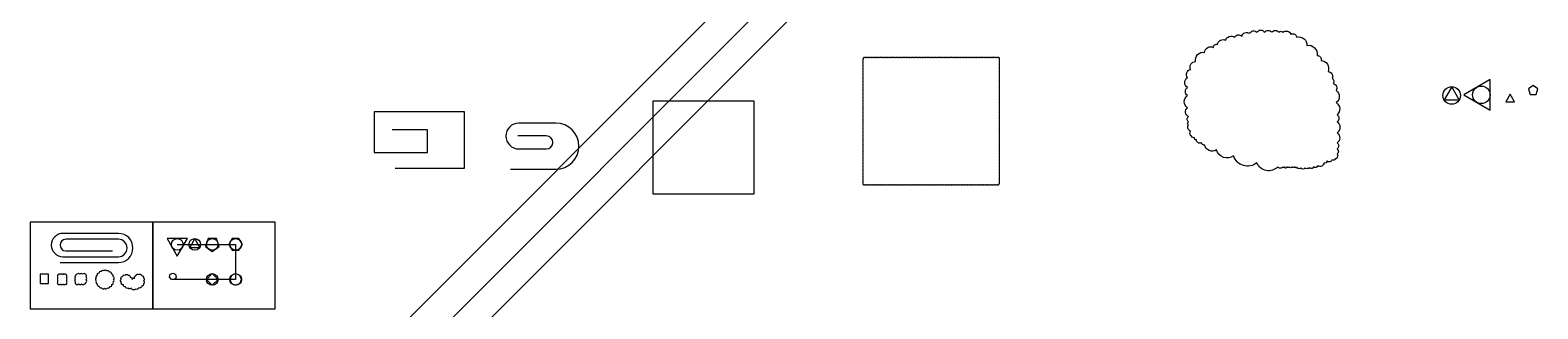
# Model space of a CAD drawing. Header units: millimetres. Extents: x 0 to 5167, y 0 to 954.
import ezdxf

# ---------------------------------------------------------------- set-up
doc = ezdxf.new("R2010")
doc.units = ezdxf.units.MM

msp = doc.modelspace()

# ---------------------------------------------------------------- linework, layer by layer
for p, q in [((504.2, 220.5), (564.2, 220.5)), ((564.2, 220.5), (624.2, 220.5)), ((624.2, 220.5), (704.2, 220.5)), ((704.2, 220.5), (704.2, 100.5)), ((504.2, 100.5), (484.2, 100.5)), ((624.2, 100.5), (504.2, 100.5)), ((704.2, 100.5), (624.2, 100.5))]:
    msp.add_line(p, q)
for p in [(1295.2, -35.6), (1563.7, 85.7), (1695.8, 85.7)]:
    msp.add_xline(p, (0.707107, 0.707107))
for points in [[(4300, 485.6, -0.520567), (4293.1, 485.6, -0.520567), (4293.1, 485.6, -0.520567), (4275.9, 485.6, -0.520567), (4275.9, 485.6, -0.520567), (4203.6, 499.4, -0.520567), (4203.6, 499.4, -0.520567), (4124.5, 523.5, -0.520567), (4124.5, 523.5, -0.520567), (4066, 544.1, -0.520567), (4066, 544.1, -0.520567), (4024.7, 561.3, -0.520567), (4024.7, 561.3, -0.520567), (4014.3, 568.2, -0.520567), (4014.3, 568.2, -0.520567), (3997.1, 578.5, -0.520567), (3997.1, 578.5, -0.520567), (3990.2, 585.4, -0.520567), (3990.2, 585.4, -0.520567), (3976.5, 609.5, -0.520567), (3976.5, 609.5, -0.520567), (3969.6, 630.2, -0.520567), (3969.6, 630.2, -0.520567), (3969.6, 640.5, -0.520567), (3969.6, 640.5, -0.520567), (3969.6, 657.7, -0.520567), (3969.6, 657.7, -0.520567), (3966.1, 688.7, -0.520567), (3966.1, 688.7, -0.520567), (3966.1, 730, -0.520567), (3966.1, 730, -0.520567), (3966.1, 757.5, -0.520567), (3966.1, 757.5, -0.520567), (3966.1, 791.9, -0.520567), (3966.1, 791.9, -0.520567), (3976.5, 819.5, -0.520567), (3976.5, 819.5, -0.520567), (3993.7, 847, -0.520567), (3993.7, 847, -0.520567), (4024.7, 878, -0.520567), (4024.7, 878, -0.520567), (4055.6, 895.2, -0.520567), (4055.6, 895.2, -0.520567), (4069.4, 905.5, -0.520567), (4069.4, 905.5, -0.520567), (4096.9, 919.3, -0.520567), (4096.9, 919.3, -0.520567), (4127.9, 929.6, -0.520567), (4127.9, 929.6, -0.520567), (4152, 933.1, -0.520567), (4152, 933.1, -0.520567), (4179.6, 943.4, -0.520567), (4179.6, 943.4, -0.520567), (4203.6, 946.8, -0.520567), (4203.6, 946.8, -0.520567), (4231.2, 946.8, -0.520567), (4231.2, 946.8, -0.520567), (4255.3, 946.8, -0.520567), (4255.3, 946.8, -0.520567), (4279.4, 946.8, -0.520567), (4279.4, 946.8, -0.520567), (4293.1, 946.8, -0.520567), (4293.1, 946.8, -0.520567), (4320.7, 939.9, -0.520567), (4320.7, 939.9, -0.520567), (4341.3, 929.6, -0.520567), (4341.3, 929.6, -0.520567), (4375.7, 902.1, -0.520567), (4375.7, 902.1, -0.520567), (4410.2, 867.7, -0.520567), (4410.2, 867.7, -0.520567), (4423.9, 850.5, -0.520567), (4423.9, 850.5, -0.520567), (4448, 812.6, -0.520567), (4448, 812.6, -0.520567), (4461.8, 788.5, -0.520567), (4461.8, 788.5, -0.520567), (4465.2, 771.3, -0.520567), (4465.2, 771.3, -0.520567), (4475.6, 747.2, -0.520567), (4475.6, 747.2, -0.520567), (4475.6, 705.9, -0.520567), (4475.6, 705.9, -0.520567), (4479, 664.6, -0.520567), (4479, 664.6, -0.520567), (4479, 640.5, -0.520567), (4479, 640.5, -0.520567), (4479, 602.6, -0.520567), (4479, 602.6, -0.520567), (4479, 568.2, -0.520567), (4479, 568.2, -0.520567), (4479, 547.6, -0.520567), (4479, 547.6, -0.520567), (4479, 530.4, -0.520567), (4479, 530.4, -0.520567), (4479, 520, -0.520567), (4479, 520, -0.520567), (4472.1, 513.2, -0.520567), (4472.1, 513.2, -0.520567), (4461.8, 509.7, -0.520567), (4461.8, 509.7, -0.520567), (4444.6, 506.3, -0.520567), (4444.6, 506.3, -0.520567), (4434.3, 499.4, -0.520567), (4434.3, 499.4, -0.520567), (4413.6, 489.1, -0.520567), (4413.6, 489.1, -0.520567), (4399.8, 485.6, -0.520567), (4399.8, 485.6, -0.520567), (4386.1, 482.2, -0.520567), (4386.1, 482.2, -0.520567), (4379.2, 482.2, -0.520567), (4379.2, 482.2, -0.520567), (4368.9, 482.2, -0.520567), (4368.9, 482.2, -0.520567), (4355.1, 482.2, -0.520567), (4355.1, 482.2, -0.520567), (4344.8, 482.2, -0.520567), (4344.8, 482.2, -0.520567), (4337.9, 485.6, -0.520567), (4337.9, 485.6, -0.520567), (4331, 485.6, -0.520567), (4331, 485.6, -0.520567), (4324.1, 485.6, -0.520567), (4324.1, 485.6, -0.520567), (4313.8, 485.6, -0.520567), (4313.8, 485.6, -0.520567), (4306.9, 485.6, -0.520567), (4306.9, 485.6, -0.520567), (4300, 482.2, -0.520567), (4300, 482.2)], [(1646.2, 477.8), (1801.6, 477.8, 1), (1801.6, 635.9), (1674.9, 635.9, 1), (1674.9, 547.3), (1768.9, 547.3, 1), (1768.9, 592.3), (1670.8, 592.3)], [(102.3, 158.3), (302.3, 158.3, 1), (302.3, 258.3), (112.3, 258.3, 1), (112.3, 178.3), (302.3, 178.3, 1), (302.3, 238.3), (122.3, 238.3, 1), (122.3, 198.3), (282.3, 198.3)]]:
    msp.add_lwpolyline(points, format="xyb")
for points in [[(2854.9, 425.7, 0.520567), (2859.9, 425.7, 0.520567), (2864.9, 425.7, 0.520567), (2869.9, 425.7, 0.520567), (2874.9, 425.7, 0.520567), (2879.9, 425.7, 0.520567), (2884.9, 425.7, 0.520567), (2889.9, 425.7, 0.520567), (2894.9, 425.7, 0.520567), (2899.9, 425.7, 0.520567), (2904.9, 425.7, 0.520567), (2909.9, 425.7, 0.520567), (2914.9, 425.7, 0.520567), (2919.9, 425.7, 0.520567), (2924.9, 425.7, 0.520567), (2929.9, 425.7, 0.520567), (2934.9, 425.7, 0.520567), (2939.9, 425.7, 0.520567), (2944.9, 425.7, 0.520567), (2949.9, 425.7, 0.520567), (2954.9, 425.7, 0.520567), (2959.9, 425.7, 0.520567), (2964.9, 425.7, 0.520567), (2969.9, 425.7, 0.520567), (2974.9, 425.7, 0.520567), (2979.9, 425.7, 0.520567), (2984.9, 425.7, 0.520567), (2989.9, 425.7, 0.520567), (2994.9, 425.7, 0.520567), (2999.9, 425.7, 0.520567), (3004.9, 425.7, 0.520567), (3009.9, 425.7, 0.520567), (3014.9, 425.7, 0.520567), (3019.9, 425.7, 0.520567), (3024.9, 425.7, 0.520567), (3029.9, 425.7, 0.520567), (3034.9, 425.7, 0.520567), (3039.9, 425.7, 0.520567), (3044.9, 425.7, 0.520567), (3049.9, 425.7, 0.520567), (3054.9, 425.7, 0.520567), (3059.9, 425.7, 0.520567), (3064.9, 425.7, 0.520567), (3069.9, 425.7, 0.520567), (3074.9, 425.7, 0.520567), (3079.9, 425.7, 0.520567), (3084.9, 425.7, 0.520567), (3089.9, 425.7, 0.520567), (3094.9, 425.7, 0.520567), (3099.9, 425.7, 0.520567), (3104.9, 425.7, 0.520567), (3109.9, 425.7, 0.520567), (3114.9, 425.7, 0.520567), (3119.9, 425.7, 0.520567), (3124.9, 425.7, 0.520567), (3129.9, 425.7, 0.520567), (3134.9, 425.7, 0.520567), (3139.9, 425.7, 0.520567), (3144.9, 425.7, 0.520567), (3149.9, 425.7, 0.520567), (3154.9, 425.7, 0.520567), (3159.9, 425.7, 0.520567), (3164.9, 425.7, 0.520567), (3169.9, 425.7, 0.520567), (3174.9, 425.7, 0.520567), (3179.9, 425.7, 0.520567), (3184.9, 425.7, 0.520567), (3189.9, 425.7, 0.520567), (3194.9, 425.7, 0.520567), (3199.9, 425.7, 0.520567), (3204.9, 425.7, 0.520567), (3209.9, 425.7, 0.520567), (3214.9, 425.7, 0.520567), (3219.9, 425.7, 0.520567), (3224.9, 425.7, 0.520567), (3229.9, 425.7, 0.520567), (3234.9, 425.7, 0.520567), (3239.9, 425.7, 0.520567), (3244.9, 425.7, 0.520567), (3249.9, 425.7, 0.520567), (3254.9, 425.7, 0.520567), (3259.9, 425.7, 0.520567), (3264.9, 425.7, 0.520567), (3269.9, 425.7, 0.520567), (3274.9, 425.7, 0.520567), (3279.9, 425.7, 0.520567), (3284.9, 425.7, 0.520567), (3289.9, 425.7, 0.520567), (3294.9, 425.7, 0.520567), (3299.9, 425.7, 0.520567), (3304.9, 425.7, 0.520567), (3309.9, 425.7, 0.520567), (3314.9, 425.7, 0.520567), (3319.9, 425.7, 0.520567), (3321, 429.5, 0.520567), (3321, 434.5, 0.520567), (3321, 439.5, 0.520567), (3321, 444.5, 0.520567), (3321, 449.5, 0.520567), (3321, 454.5, 0.520567), (3321, 459.5, 0.520567), (3321, 464.5, 0.520567), (3321, 469.5, 0.520567), (3321, 474.5, 0.520567), (3321, 479.5, 0.520567), (3321, 484.5, 0.520567), (3321, 489.5, 0.520567), (3321, 494.5, 0.520567), (3321, 499.5, 0.520567), (3321, 504.5, 0.520567), (3321, 509.5, 0.520567), (3321, 514.5, 0.520567), (3321, 519.5, 0.520567), (3321, 524.5, 0.520567), (3321, 529.5, 0.520567), (3321, 534.5, 0.520567), (3321, 539.5, 0.520567), (3321, 544.5, 0.520567), (3321, 549.5, 0.520567), (3321, 554.5, 0.520567), (3321, 559.5, 0.520567), (3321, 564.5, 0.520567), (3321, 569.5, 0.520567), (3321, 574.5, 0.520567), (3321, 579.5, 0.520567), (3321, 584.5, 0.520567), (3321, 589.5, 0.520567), (3321, 594.5, 0.520567), (3321, 599.5, 0.520567), (3321, 604.5, 0.520567), (3321, 609.5, 0.520567), (3321, 614.5, 0.520567), (3321, 619.5, 0.520567), (3321, 624.5, 0.520567), (3321, 629.5, 0.520567), (3321, 634.5, 0.520567), (3321, 639.5, 0.520567), (3321, 644.5, 0.520567), (3321, 649.5, 0.520567), (3321, 654.5, 0.520567), (3321, 659.5, 0.520567), (3321, 664.5, 0.520567), (3321, 669.5, 0.520567), (3321, 674.5, 0.520567), (3321, 679.5, 0.520567), (3321, 684.5, 0.520567), (3321, 689.5, 0.520567), (3321, 694.5, 0.520567), (3321, 699.5, 0.520567), (3321, 704.5, 0.520567), (3321, 709.5, 0.520567), (3321, 714.5, 0.520567), (3321, 719.5, 0.520567), (3321, 724.5, 0.520567), (3321, 729.5, 0.520567), (3321, 734.5, 0.520567), (3321, 739.5, 0.520567), (3321, 744.5, 0.520567), (3321, 749.5, 0.520567), (3321, 754.5, 0.520567), (3321, 759.5, 0.520567), (3321, 764.5, 0.520567), (3321, 769.5, 0.520567), (3321, 774.5, 0.520567), (3321, 779.5, 0.520567), (3321, 784.5, 0.520567), (3321, 789.5, 0.520567), (3321, 794.5, 0.520567), (3321, 799.5, 0.520567), (3321, 804.5, 0.520567), (3321, 809.5, 0.520567), (3321, 814.5, 0.520567), (3321, 819.5, 0.520567), (3321, 824.5, 0.520567), (3321, 829.5, 0.520567), (3321, 834.5, 0.520567), (3321, 839.5, 0.520567), (3321, 844.5, 0.520567), (3321, 849.5, 0.520567), (3321, 854.5, 0.520567), (3320.9, 859.3, 0.520567), (3315.9, 859.3, 0.520567), (3310.9, 859.3, 0.520567), (3305.9, 859.3, 0.520567), (3300.9, 859.3, 0.520567), (3295.9, 859.3, 0.520567), (3290.9, 859.3, 0.520567), (3285.9, 859.3, 0.520567), (3280.9, 859.3, 0.520567), (3275.9, 859.3, 0.520567), (3270.9, 859.3, 0.520567), (3265.9, 859.3, 0.520567), (3260.9, 859.3, 0.520567), (3255.9, 859.3, 0.520567), (3250.9, 859.3, 0.520567), (3245.9, 859.3, 0.520567), (3240.9, 859.3, 0.520567), (3235.9, 859.3, 0.520567), (3230.9, 859.3, 0.520567), (3225.9, 859.3, 0.520567), (3220.9, 859.3, 0.520567), (3215.9, 859.3, 0.520567), (3210.9, 859.3, 0.520567), (3205.9, 859.3, 0.520567), (3200.9, 859.3, 0.520567), (3195.9, 859.3, 0.520567), (3190.9, 859.3, 0.520567), (3185.9, 859.3, 0.520567), (3180.9, 859.3, 0.520567), (3175.9, 859.3, 0.520567), (3170.9, 859.3, 0.520567), (3165.9, 859.3, 0.520567), (3160.9, 859.3, 0.520567), (3155.9, 859.3, 0.520567), (3150.9, 859.3, 0.520567), (3145.9, 859.3, 0.520567), (3140.9, 859.3, 0.520567), (3135.9, 859.3, 0.520567), (3130.9, 859.3, 0.520567), (3125.9, 859.3, 0.520567), (3120.9, 859.3, 0.520567), (3115.9, 859.3, 0.520567), (3110.9, 859.3, 0.520567), (3105.9, 859.3, 0.520567), (3100.9, 859.3, 0.520567), (3095.9, 859.3, 0.520567), (3090.9, 859.3, 0.520567), (3085.9, 859.3, 0.520567), (3080.9, 859.3, 0.520567), (3075.9, 859.3, 0.520567), (3070.9, 859.3, 0.520567), (3065.9, 859.3, 0.520567), (3060.9, 859.3, 0.520567), (3055.9, 859.3, 0.520567), (3050.9, 859.3, 0.520567), (3045.9, 859.3, 0.520567), (3040.9, 859.3, 0.520567), (3035.9, 859.3, 0.520567), (3030.9, 859.3, 0.520567), (3025.9, 859.3, 0.520567), (3020.9, 859.3, 0.520567), (3015.9, 859.3, 0.520567), (3010.9, 859.3, 0.520567), (3005.9, 859.3, 0.520567), (3000.9, 859.3, 0.520567), (2995.9, 859.3, 0.520567), (2990.9, 859.3, 0.520567), (2985.9, 859.3, 0.520567), (2980.9, 859.3, 0.520567), (2975.9, 859.3, 0.520567), (2970.9, 859.3, 0.520567), (2965.9, 859.3, 0.520567), (2960.9, 859.3, 0.520567), (2955.9, 859.3, 0.520567), (2950.9, 859.3, 0.520567), (2945.9, 859.3, 0.520567), (2940.9, 859.3, 0.520567), (2935.9, 859.3, 0.520567), (2930.9, 859.3, 0.520567), (2925.9, 859.3, 0.520567), (2920.9, 859.3, 0.520567), (2915.9, 859.3, 0.520567), (2910.9, 859.3, 0.520567), (2905.9, 859.3, 0.520567), (2900.9, 859.3, 0.520567), (2895.9, 859.3, 0.520567), (2890.9, 859.3, 0.520567), (2885.9, 859.3, 0.520567), (2880.9, 859.3, 0.520567), (2875.9, 859.3, 0.520567), (2870.9, 859.3, 0.520567), (2865.9, 859.3, 0.520567), (2860.9, 859.3, 0.520567), (2855.9, 859.3, 0.520567), (2854.9, 855.3, 0.520567), (2854.9, 850.3, 0.520567), (2854.9, 845.3, 0.520567), (2854.9, 840.3, 0.520567), (2854.9, 835.3, 0.520567), (2854.9, 830.3, 0.520567), (2854.9, 825.3, 0.520567), (2854.9, 820.3, 0.520567), (2854.9, 815.3, 0.520567), (2854.9, 810.3, 0.520567), (2854.9, 805.3, 0.520567), (2854.9, 800.3, 0.520567), (2854.9, 795.3, 0.520567), (2854.9, 790.3, 0.520567), (2854.9, 785.3, 0.520567), (2854.9, 780.3, 0.520567), (2854.9, 775.3, 0.520567), (2854.9, 770.3, 0.520567), (2854.9, 765.3, 0.520567), (2854.9, 760.3, 0.520567), (2854.9, 755.3, 0.520567), (2854.9, 750.3, 0.520567), (2854.9, 745.3, 0.520567), (2854.9, 740.3, 0.520567), (2854.9, 735.3, 0.520567), (2854.9, 730.3, 0.520567), (2854.9, 725.3, 0.520567), (2854.9, 720.3, 0.520567), (2854.9, 715.3, 0.520567), (2854.9, 710.3, 0.520567), (2854.9, 705.3, 0.520567), (2854.9, 700.3, 0.520567), (2854.9, 695.3, 0.520567), (2854.9, 690.3, 0.520567), (2854.9, 685.3, 0.520567), (2854.9, 680.3, 0.520567), (2854.9, 675.3, 0.520567), (2854.9, 670.3, 0.520567), (2854.9, 665.3, 0.520567), (2854.9, 660.3, 0.520567), (2854.9, 655.3, 0.520567), (2854.9, 650.3, 0.520567), (2854.9, 645.3, 0.520567), (2854.9, 640.3, 0.520567), (2854.9, 635.3, 0.520567), (2854.9, 630.3, 0.520567), (2854.9, 625.3, 0.520567), (2854.9, 620.3, 0.520567), (2854.9, 615.3, 0.520567), (2854.9, 610.3, 0.520567), (2854.9, 605.3, 0.520567), (2854.9, 600.3, 0.520567), (2854.9, 595.3, 0.520567), (2854.9, 590.3, 0.520567), (2854.9, 585.3, 0.520567), (2854.9, 580.3, 0.520567), (2854.9, 575.3, 0.520567), (2854.9, 570.3, 0.520567), (2854.9, 565.3, 0.520567), (2854.9, 560.3, 0.520567), (2854.9, 555.3, 0.520567), (2854.9, 550.3, 0.520567), (2854.9, 545.3, 0.520567), (2854.9, 540.3, 0.520567), (2854.9, 535.3, 0.520567), (2854.9, 530.3, 0.520567), (2854.9, 525.3, 0.520567), (2854.9, 520.3, 0.520567), (2854.9, 515.3, 0.520567), (2854.9, 510.3, 0.520567), (2854.9, 505.3, 0.520567), (2854.9, 500.3, 0.520567), (2854.9, 495.3, 0.520567), (2854.9, 490.3, 0.520567), (2854.9, 485.3, 0.520567), (2854.9, 480.3, 0.520567), (2854.9, 475.3, 0.520567), (2854.9, 470.3, 0.520567), (2854.9, 465.3, 0.520567), (2854.9, 460.3, 0.520567), (2854.9, 455.3, 0.520567), (2854.9, 450.3, 0.520567), (2854.9, 445.3, 0.520567), (2854.9, 440.3, 0.520567), (2854.9, 435.3, 0.520567), (2854.9, 430.3, 0.520567)], [(2135, 712.3, -0.520567), (2135.5, 712.3, -0.520567), (2136, 712.3, -0.520567), (2136.5, 712.3, -0.520567), (2137, 712.3, -0.520567), (2137.5, 712.3, -0.520567), (2138, 712.3, -0.520567), (2138.5, 712.3, -0.520567), (2139, 712.3, -0.520567), (2139.5, 712.3, -0.520567), (2140, 712.3, -0.520567), (2140.5, 712.3, -0.520567), (2141, 712.3, -0.520567), (2141.5, 712.3, -0.520567), (2142, 712.3, -0.520567), (2142.5, 712.3, -0.520567), (2143, 712.3, -0.520567), (2143.5, 712.3, -0.520567), (2144, 712.3, -0.520567), (2144.5, 712.3, -0.520567), (2145, 712.3, -0.520567), (2145.5, 712.3, -0.520567), (2146, 712.3, -0.520567), (2146.5, 712.3, -0.520567), (2147, 712.3, -0.520567), (2147.5, 712.3, -0.520567), (2148, 712.3, -0.520567), (2148.5, 712.3, -0.520567), (2149, 712.3, -0.520567), (2149.5, 712.3, -0.520567), (2150, 712.3, -0.520567), (2150.5, 712.3, -0.520567), (2151, 712.3, -0.520567), (2151.5, 712.3, -0.520567), (2152, 712.3, -0.520567), (2152.5, 712.3, -0.520567), (2153, 712.3, -0.520567), (2153.5, 712.3, -0.520567), (2154, 712.3, -0.520567), (2154.5, 712.3, -0.520567), (2155, 712.3, -0.520567), (2155.5, 712.3, -0.520567), (2156, 712.3, -0.520567), (2156.5, 712.3, -0.520567), (2157, 712.3, -0.520567), (2157.5, 712.3, -0.520567), (2158, 712.3, -0.520567), (2158.5, 712.3, -0.520567), (2159, 712.3, -0.520567), (2159.5, 712.3, -0.520567), (2160, 712.3, -0.520567), (2160.5, 712.3, -0.520567), (2161, 712.3, -0.520567), (2161.5, 712.3, -0.520567), (2162, 712.3, -0.520567), (2162.5, 712.3, -0.520567), (2163, 712.3, -0.520567), (2163.5, 712.3, -0.520567), (2164, 712.3, -0.520567), (2164.5, 712.3, -0.520567), (2165, 712.3, -0.520567), (2165.5, 712.3, -0.520567), (2166, 712.3, -0.520567), (2166.5, 712.3, -0.520567), (2167, 712.3, -0.520567), (2167.5, 712.3, -0.520567), (2168, 712.3, -0.520567), (2168.5, 712.3, -0.520567), (2169, 712.3, -0.520567), (2169.5, 712.3, -0.520567), (2170, 712.3, -0.520567), (2170.5, 712.3, -0.520567), (2171, 712.3, -0.520567), (2171.5, 712.3, -0.520567), (2172, 712.3, -0.520567), (2172.5, 712.3, -0.520567), (2173, 712.3, -0.520567), (2173.5, 712.3, -0.520567), (2174, 712.3, -0.520567), (2174.5, 712.3, -0.520567), (2175, 712.3, -0.520567), (2175.5, 712.3, -0.520567), (2176, 712.3, -0.520567), (2176.5, 712.3, -0.520567), (2177, 712.3, -0.520567), (2177.5, 712.3, -0.520567), (2178, 712.3, -0.520567), (2178.5, 712.3, -0.520567), (2179, 712.3, -0.520567), (2179.5, 712.3, -0.520567), (2180, 712.3, -0.520567), (2180.5, 712.3, -0.520567), (2181, 712.3, -0.520567), (2181.5, 712.3, -0.520567), (2182, 712.3, -0.520567), (2182.5, 712.3, -0.520567), (2183, 712.3, -0.520567), (2183.5, 712.3, -0.520567), (2184, 712.3, -0.520567), (2184.5, 712.3, -0.520567), (2185, 712.3, -0.520567), (2185.5, 712.3, -0.520567), (2186, 712.3, -0.520567), (2186.5, 712.3, -0.520567), (2187, 712.3, -0.520567), (2187.5, 712.3, -0.520567), (2188, 712.3, -0.520567), (2188.5, 712.3, -0.520567), (2189, 712.3, -0.520567), (2189.5, 712.3, -0.520567), (2190, 712.3, -0.520567), (2190.5, 712.3, -0.520567), (2191, 712.3, -0.520567), (2191.5, 712.3, -0.520567), (2192, 712.3, -0.520567), (2192.5, 712.3, -0.520567), (2193, 712.3, -0.520567), (2193.5, 712.3, -0.520567), (2194, 712.3, -0.520567), (2194.5, 712.3, -0.520567), (2195, 712.3, -0.520567), (2195.5, 712.3, -0.520567), (2196, 712.3, -0.520567), (2196.5, 712.3, -0.520567), (2197, 712.3, -0.520567), (2197.5, 712.3, -0.520567), (2198, 712.3, -0.520567), (2198.5, 712.3, -0.520567), (2199, 712.3, -0.520567), (2199.5, 712.3, -0.520567), (2200, 712.3, -0.520567), (2200.5, 712.3, -0.520567), (2201, 712.3, -0.520567), (2201.5, 712.3, -0.520567), (2202, 712.3, -0.520567), (2202.5, 712.3, -0.520567), (2203, 712.3, -0.520567), (2203.5, 712.3, -0.520567), (2204, 712.3, -0.520567), (2204.5, 712.3, -0.520567), (2205, 712.3, -0.520567), (2205.5, 712.3, -0.520567), (2206, 712.3, -0.520567), (2206.5, 712.3, -0.520567), (2207, 712.3, -0.520567), (2207.5, 712.3, -0.520567), (2208, 712.3, -0.520567), (2208.5, 712.3, -0.520567), (2209, 712.3, -0.520567), (2209.5, 712.3, -0.520567), (2210, 712.3, -0.520567), (2210.5, 712.3, -0.520567), (2211, 712.3, -0.520567), (2211.5, 712.3, -0.520567), (2212, 712.3, -0.520567), (2212.5, 712.3, -0.520567), (2213, 712.3, -0.520567), (2213.5, 712.3, -0.520567), (2214, 712.3, -0.520567), (2214.5, 712.3, -0.520567), (2215, 712.3, -0.520567), (2215.5, 712.3, -0.520567), (2216, 712.3, -0.520567), (2216.5, 712.3, -0.520567), (2217, 712.3, -0.520567), (2217.5, 712.3, -0.520567), (2218, 712.3, -0.520567), (2218.5, 712.3, -0.520567), (2219, 712.3, -0.520567), (2219.5, 712.3, -0.520567), (2220, 712.3, -0.520567), (2220.5, 712.3, -0.520567), (2221, 712.3, -0.520567), (2221.5, 712.3, -0.520567), (2222, 712.3, -0.520567), (2222.5, 712.3, -0.520567), (2223, 712.3, -0.520567), (2223.5, 712.3, -0.520567), (2224, 712.3, -0.520567), (2224.5, 712.3, -0.520567), (2225, 712.3, -0.520567), (2225.5, 712.3, -0.520567), (2226, 712.3, -0.520567), (2226.5, 712.3, -0.520567), (2227, 712.3, -0.520567), (2227.5, 712.3, -0.520567), (2228, 712.3, -0.520567), (2228.5, 712.3, -0.520567), (2229, 712.3, -0.520567), (2229.5, 712.3, -0.520567), (2230, 712.3, -0.520567), (2230.5, 712.3, -0.520567), (2231, 712.3, -0.520567), (2231.5, 712.3, -0.520567), (2232, 712.3, -0.520567), (2232.5, 712.3, -0.520567), (2233, 712.3, -0.520567), (2233.5, 712.3, -0.520567), (2234, 712.3, -0.520567), (2234.5, 712.3, -0.520567), (2235, 712.3, -0.520567), (2235.5, 712.3, -0.520567), (2236, 712.3, -0.520567), (2236.5, 712.3, -0.520567), (2237, 712.3, -0.520567), (2237.5, 712.3, -0.520567), (2238, 712.3, -0.520567), (2238.5, 712.3, -0.520567), (2239, 712.3, -0.520567), (2239.5, 712.3, -0.520567), (2240, 712.3, -0.520567), (2240.5, 712.3, -0.520567), (2241, 712.3, -0.520567), (2241.5, 712.3, -0.520567), (2242, 712.3, -0.520567), (2242.5, 712.3, -0.520567), (2243, 712.3, -0.520567), (2243.5, 712.3, -0.520567), (2244, 712.3, -0.520567), (2244.5, 712.3, -0.520567), (2245, 712.3, -0.520567), (2245.5, 712.3, -0.520567), (2246, 712.3, -0.520567), (2246.5, 712.3, -0.520567), (2247, 712.3, -0.520567), (2247.5, 712.3, -0.520567), (2248, 712.3, -0.520567), (2248.5, 712.3, -0.520567), (2249, 712.3, -0.520567), (2249.5, 712.3, -0.520567), (2250, 712.3, -0.520567), (2250.5, 712.3, -0.520567), (2251, 712.3, -0.520567), (2251.5, 712.3, -0.520567), (2252, 712.3, -0.520567), (2252.5, 712.3, -0.520567), (2253, 712.3, -0.520567), (2253.5, 712.3, -0.520567), (2254, 712.3, -0.520567), (2254.5, 712.3, -0.520567), (2255, 712.3, -0.520567), (2255.5, 712.3, -0.520567), (2256, 712.3, -0.520567), (2256.5, 712.3, -0.520567), (2257, 712.3, -0.520567), (2257.5, 712.3, -0.520567), (2258, 712.3, -0.520567), (2258.5, 712.3, -0.520567), (2259, 712.3, -0.520567), (2259.5, 712.3, -0.520567), (2260, 712.3, -0.520567), (2260.5, 712.3, -0.520567), (2261, 712.3, -0.520567), (2261.5, 712.3, -0.520567), (2262, 712.3, -0.520567), (2262.5, 712.3, -0.520567), (2263, 712.3, -0.520567), (2263.5, 712.3, -0.520567), (2264, 712.3, -0.520567), (2264.5, 712.3, -0.520567), (2265, 712.3, -0.520567), (2265.5, 712.3, -0.520567), (2266, 712.3, -0.520567), (2266.5, 712.3, -0.520567), (2267, 712.3, -0.520567), (2267.5, 712.3, -0.520567), (2268, 712.3, -0.520567), (2268.5, 712.3, -0.520567), (2269, 712.3, -0.520567), (2269.5, 712.3, -0.520567), (2270, 712.3, -0.520567), (2270.5, 712.3, -0.520567), (2271, 712.3, -0.520567), (2271.5, 712.3, -0.520567), (2272, 712.3, -0.520567), (2272.5, 712.3, -0.520567), (2273, 712.3, -0.520567), (2273.5, 712.3, -0.520567), (2274, 712.3, -0.520567), (2274.5, 712.3, -0.520567), (2275, 712.3, -0.520567), (2275.5, 712.3, -0.520567), (2276, 712.3, -0.520567), (2276.5, 712.3, -0.520567), (2277, 712.3, -0.520567), (2277.5, 712.3, -0.520567), (2278, 712.3, -0.520567), (2278.5, 712.3, -0.520567), (2279, 712.3, -0.520567), (2279.5, 712.3, -0.520567), (2280, 712.3, -0.520567), (2280.5, 712.3, -0.520567), (2281, 712.3, -0.520567), (2281.5, 712.3, -0.520567), (2282, 712.3, -0.520567), (2282.5, 712.3, -0.520567), (2283, 712.3, -0.520567), (2283.5, 712.3, -0.520567), (2284, 712.3, -0.520567), (2284.5, 712.3, -0.520567), (2285, 712.3, -0.520567), (2285.5, 712.3, -0.520567), (2286, 712.3, -0.520567), (2286.5, 712.3, -0.520567), (2287, 712.3, -0.520567), (2287.5, 712.3, -0.520567), (2288, 712.3, -0.520567), (2288.5, 712.3, -0.520567), (2289, 712.3, -0.520567), (2289.5, 712.3, -0.520567), (2290, 712.3, -0.520567), (2290.5, 712.3, -0.520567), (2291, 712.3, -0.520567), (2291.5, 712.3, -0.520567), (2292, 712.3, -0.520567), (2292.5, 712.3, -0.520567), (2293, 712.3, -0.520567), (2293.5, 712.3, -0.520567), (2294, 712.3, -0.520567), (2294.5, 712.3, -0.520567), (2295, 712.3, -0.520567), (2295.5, 712.3, -0.520567), (2296, 712.3, -0.520567), (2296.5, 712.3, -0.520567), (2297, 712.3, -0.520567), (2297.5, 712.3, -0.520567), (2298, 712.3, -0.520567), (2298.5, 712.3, -0.520567), (2299, 712.3, -0.520567), (2299.5, 712.3, -0.520567), (2300, 712.3, -0.520567), (2300.5, 712.3, -0.520567), (2301, 712.3, -0.520567), (2301.5, 712.3, -0.520567), (2302, 712.3, -0.520567), (2302.5, 712.3, -0.520567), (2303, 712.3, -0.520567), (2303.5, 712.3, -0.520567), (2304, 712.3, -0.520567), (2304.5, 712.3, -0.520567), (2305, 712.3, -0.520567), (2305.5, 712.3, -0.520567), (2306, 712.3, -0.520567), (2306.5, 712.3, -0.520567), (2307, 712.3, -0.520567), (2307.5, 712.3, -0.520567), (2308, 712.3, -0.520567), (2308.5, 712.3, -0.520567), (2309, 712.3, -0.520567), (2309.5, 712.3, -0.520567), (2310, 712.3, -0.520567), (2310.5, 712.3, -0.520567), (2311, 712.3, -0.520567), (2311.5, 712.3, -0.520567), (2312, 712.3, -0.520567), (2312.5, 712.3, -0.520567), (2313, 712.3, -0.520567), (2313.5, 712.3, -0.520567), (2314, 712.3, -0.520567), (2314.5, 712.3, -0.520567), (2315, 712.3, -0.520567), (2315.5, 712.3, -0.520567), (2316, 712.3, -0.520567), (2316.5, 712.3, -0.520567), (2317, 712.3, -0.520567), (2317.5, 712.3, -0.520567), (2318, 712.3, -0.520567), (2318.5, 712.3, -0.520567), (2319, 712.3, -0.520567), (2319.5, 712.3, -0.520567), (2320, 712.3, -0.520567), (2320.5, 712.3, -0.520567), (2321, 712.3, -0.520567), (2321.5, 712.3, -0.520567), (2322, 712.3, -0.520567), (2322.5, 712.3, -0.520567), (2323, 712.3, -0.520567), (2323.5, 712.3, -0.520567), (2324, 712.3, -0.520567), (2324.5, 712.3, -0.520567), (2325, 712.3, -0.520567), (2325.5, 712.3, -0.520567), (2326, 712.3, -0.520567), (2326.5, 712.3, -0.520567), (2327, 712.3, -0.520567), (2327.5, 712.3, -0.520567), (2328, 712.3, -0.520567), (2328.5, 712.3, -0.520567), (2329, 712.3, -0.520567), (2329.5, 712.3, -0.520567), (2330, 712.3, -0.520567), (2330.5, 712.3, -0.520567), (2331, 712.3, -0.520567), (2331.5, 712.3, -0.520567), (2332, 712.3, -0.520567), (2332.5, 712.3, -0.520567), (2333, 712.3, -0.520567), (2333.5, 712.3, -0.520567), (2334, 712.3, -0.520567), (2334.5, 712.3, -0.520567), (2335, 712.3, -0.520567), (2335.5, 712.3, -0.520567), (2336, 712.3, -0.520567), (2336.5, 712.3, -0.520567), (2337, 712.3, -0.520567), (2337.5, 712.3, -0.520567), (2338, 712.3, -0.520567), (2338.5, 712.3, -0.520567), (2339, 712.3, -0.520567), (2339.5, 712.3, -0.520567), (2340, 712.3, -0.520567), (2340.5, 712.3, -0.520567), (2341, 712.3, -0.520567), (2341.5, 712.3, -0.520567), (2342, 712.3, -0.520567), (2342.5, 712.3, -0.520567), (2343, 712.3, -0.520567), (2343.5, 712.3, -0.520567), (2344, 712.3, -0.520567), (2344.5, 712.3, -0.520567), (2345, 712.3, -0.520567), (2345.5, 712.3, -0.520567), (2346, 712.3, -0.520567), (2346.5, 712.3, -0.520567), (2347, 712.3, -0.520567), (2347.5, 712.3, -0.520567), (2348, 712.3, -0.520567), (2348.5, 712.3, -0.520567), (2349, 712.3, -0.520567), (2349.5, 712.3, -0.520567), (2350, 712.3, -0.520567), (2350.5, 712.3, -0.520567), (2351, 712.3, -0.520567), (2351.5, 712.3, -0.520567), (2352, 712.3, -0.520567), (2352.5, 712.3, -0.520567), (2353, 712.3, -0.520567), (2353.5, 712.3, -0.520567), (2354, 712.3, -0.520567), (2354.5, 712.3, -0.520567), (2355, 712.3, -0.520567), (2355.5, 712.3, -0.520567), (2356, 712.3, -0.520567), (2356.5, 712.3, -0.520567), (2357, 712.3, -0.520567), (2357.5, 712.3, -0.520567), (2358, 712.3, -0.520567), (2358.5, 712.3, -0.520567), (2359, 712.3, -0.520567), (2359.5, 712.3, -0.520567), (2360, 712.3, -0.520567), (2360.5, 712.3, -0.520567), (2361, 712.3, -0.520567), (2361.5, 712.3, -0.520567), (2362, 712.3, -0.520567), (2362.5, 712.3, -0.520567), (2363, 712.3, -0.520567), (2363.5, 712.3, -0.520567), (2364, 712.3, -0.520567), (2364.5, 712.3, -0.520567), (2365, 712.3, -0.520567), (2365.5, 712.3, -0.520567), (2366, 712.3, -0.520567), (2366.5, 712.3, -0.520567), (2367, 712.3, -0.520567), (2367.5, 712.3, -0.520567), (2368, 712.3, -0.520567), (2368.5, 712.3, -0.520567), (2369, 712.3, -0.520567), (2369.5, 712.3, -0.520567), (2370, 712.3, -0.520567), (2370.5, 712.3, -0.520567), (2371, 712.3, -0.520567), (2371.5, 712.3, -0.520567), (2372, 712.3, -0.520567), (2372.5, 712.3, -0.520567), (2373, 712.3, -0.520567), (2373.5, 712.3, -0.520567), (2374, 712.3, -0.520567), (2374.5, 712.3, -0.520567), (2375, 712.3, -0.520567), (2375.5, 712.3, -0.520567), (2376, 712.3, -0.520567), (2376.5, 712.3, -0.520567), (2377, 712.3, -0.520567), (2377.5, 712.3, -0.520567), (2378, 712.3, -0.520567), (2378.5, 712.3, -0.520567), (2379, 712.3, -0.520567), (2379.5, 712.3, -0.520567), (2380, 712.3, -0.520567), (2380.5, 712.3, -0.520567), (2381, 712.3, -0.520567), (2381.5, 712.3, -0.520567), (2382, 712.3, -0.520567), (2382.5, 712.3, -0.520567), (2383, 712.3, -0.520567), (2383.5, 712.3, -0.520567), (2384, 712.3, -0.520567), (2384.5, 712.3, -0.520567), (2385, 712.3, -0.520567), (2385.5, 712.3, -0.520567), (2386, 712.3, -0.520567), (2386.5, 712.3, -0.520567), (2387, 712.3, -0.520567), (2387.5, 712.3, -0.520567), (2388, 712.3, -0.520567), (2388.5, 712.3, -0.520567), (2389, 712.3, -0.520567), (2389.5, 712.3, -0.520567), (2390, 712.3, -0.520567), (2390.5, 712.3, -0.520567), (2391, 712.3, -0.520567), (2391.5, 712.3, -0.520567), (2392, 712.3, -0.520567), (2392.5, 712.3, -0.520567), (2393, 712.3, -0.520567), (2393.5, 712.3, -0.520567), (2394, 712.3, -0.520567), (2394.5, 712.3, -0.520567), (2395, 712.3, -0.520567), (2395.5, 712.3, -0.520567), (2396, 712.3, -0.520567), (2396.5, 712.3, -0.520567), (2397, 712.3, -0.520567), (2397.5, 712.3, -0.520567), (2398, 712.3, -0.520567), (2398.5, 712.3, -0.520567), (2399, 712.3, -0.520567), (2399.5, 712.3, -0.520567), (2400, 712.3, -0.520567), (2400.5, 712.3, -0.520567), (2401, 712.3, -0.520567), (2401.5, 712.3, -0.520567), (2402, 712.3, -0.520567), (2402.5, 712.3, -0.520567), (2403, 712.3, -0.520567), (2403.5, 712.3, -0.520567), (2404, 712.3, -0.520567), (2404.5, 712.3, -0.520567), (2405, 712.3, -0.520567), (2405.5, 712.3, -0.520567), (2406, 712.3, -0.520567), (2406.5, 712.3, -0.520567), (2407, 712.3, -0.520567), (2407.5, 712.3, -0.520567), (2408, 712.3, -0.520567), (2408.5, 712.3, -0.520567), (2409, 712.3, -0.520567), (2409.5, 712.3, -0.520567), (2410, 712.3, -0.520567), (2410.5, 712.3, -0.520567), (2411, 712.3, -0.520567), (2411.5, 712.3, -0.520567), (2412, 712.3, -0.520567), (2412.5, 712.3, -0.520567), (2413, 712.3, -0.520567), (2413.5, 712.3, -0.520567), (2414, 712.3, -0.520567), (2414.5, 712.3, -0.520567), (2415, 712.3, -0.520567), (2415.5, 712.3, -0.520567), (2416, 712.3, -0.520567), (2416.5, 712.3, -0.520567), (2417, 712.3, -0.520567), (2417.5, 712.3, -0.520567), (2418, 712.3, -0.520567), (2418.5, 712.3, -0.520567), (2419, 712.3, -0.520567), (2419.5, 712.3, -0.520567), (2420, 712.3, -0.520567), (2420.5, 712.3, -0.520567), (2421, 712.3, -0.520567), (2421.5, 712.3, -0.520567), (2422, 712.3, -0.520567), (2422.5, 712.3, -0.520567), (2423, 712.3, -0.520567), (2423.5, 712.3, -0.520567), (2424, 712.3, -0.520567), (2424.5, 712.3, -0.520567), (2425, 712.3, -0.520567), (2425.5, 712.3, -0.520567), (2426, 712.3, -0.520567), (2426.5, 712.3, -0.520567), (2427, 712.3, -0.520567), (2427.5, 712.3, -0.520567), (2428, 712.3, -0.520567), (2428.5, 712.3, -0.520567), (2429, 712.3, -0.520567), (2429.5, 712.3, -0.520567), (2430, 712.3, -0.520567), (2430.5, 712.3, -0.520567), (2431, 712.3, -0.520567), (2431.5, 712.3, -0.520567), (2432, 712.3, -0.520567), (2432.5, 712.3, -0.520567), (2433, 712.3, -0.520567), (2433.5, 712.3, -0.520567), (2434, 712.3, -0.520567), (2434.5, 712.3, -0.520567), (2435, 712.3, -0.520567), (2435.5, 712.3, -0.520567), (2436, 712.3, -0.520567), (2436.5, 712.3, -0.520567), (2437, 712.3, -0.520567), (2437.5, 712.3, -0.520567), (2438, 712.3, -0.520567), (2438.5, 712.3, -0.520567), (2439, 712.3, -0.520567), (2439.5, 712.3, -0.520567), (2440, 712.3, -0.520567), (2440.5, 712.3, -0.520567), (2441, 712.3, -0.520567), (2441.5, 712.3, -0.520567), (2442, 712.3, -0.520567), (2442.5, 712.3, -0.520567), (2443, 712.3, -0.520567), (2443.5, 712.3, -0.520567), (2444, 712.3, -0.520567), (2444.5, 712.3, -0.520567), (2445, 712.3, -0.520567), (2445.5, 712.3, -0.520567), (2446, 712.3, -0.520567), (2446.5, 712.3, -0.520567), (2447, 712.3, -0.520567), (2447.5, 712.3, -0.520567), (2448, 712.3, -0.520567), (2448.5, 712.3, -0.520567), (2449, 712.3, -0.520567), (2449.5, 712.3, -0.520567), (2450, 712.3, -0.520567), (2450.5, 712.3, -0.520567), (2451, 712.3, -0.520567), (2451.5, 712.3, -0.520567), (2452, 712.3, -0.520567), (2452.5, 712.3, -0.520567), (2453, 712.3, -0.520567), (2453.5, 712.3, -0.520567), (2454, 712.3, -0.520567), (2454.5, 712.3, -0.520567), (2455, 712.3, -0.520567), (2455.5, 712.3, -0.520567), (2456, 712.3, -0.520567), (2456.5, 712.3, -0.520567), (2457, 712.3, -0.520567), (2457.5, 712.3, -0.520567), (2458, 712.3, -0.520567), (2458.5, 712.3, -0.520567), (2459, 712.3, -0.520567), (2459.5, 712.3, -0.520567), (2460, 712.3, -0.520567), (2460.5, 712.3, -0.520567), (2461, 712.3, -0.520567), (2461.5, 712.3, -0.520567), (2462, 712.3, -0.520567), (2462.5, 712.3, -0.520567), (2463, 712.3, -0.520567), (2463.5, 712.3, -0.520567), (2464, 712.3, -0.520567), (2464.5, 712.3, -0.520567), (2465, 712.3, -0.520567), (2465.5, 712.3, -0.520567), (2466, 712.3, -0.520567), (2466.5, 712.3, -0.520567), (2467, 712.3, -0.520567), (2467.5, 712.3, -0.520567), (2468, 712.3, -0.520567), (2468.5, 712.3, -0.520567), (2469, 712.3, -0.520567), (2469.5, 712.3, -0.520567), (2470, 712.3, -0.520567), (2470.5, 712.3, -0.520567), (2471, 712.3, -0.520567), (2471.5, 712.3, -0.520567), (2472, 712.3, -0.520567), (2472.5, 712.3, -0.520567), (2473, 712.3, -0.520567), (2473.5, 712.3, -0.520567), (2474, 712.3, -0.520567), (2474.5, 712.3, -0.520567), (2475, 712.3, -0.520567), (2475.5, 712.3, -0.520567), (2476, 712.3, -0.520567), (2476.5, 712.3, -0.520567), (2477, 712.3, -0.520567), (2477.5, 712.3, -0.520567), (2478, 712.3, -0.520567), (2478.5, 712.3, -0.520567), (2479, 712.3, -0.520567), (2479.5, 712.3, -0.520567), (2480, 712.3, -0.520567), (2480.4, 712.3, -0.520567), (2480.4, 711.8, -0.520567), (2480.4, 711.3, -0.520567), (2480.4, 710.8, -0.520567), (2480.4, 710.3, -0.520567), (2480.4, 709.8, -0.520567), (2480.4, 709.3, -0.520567), (2480.4, 708.8, -0.520567), (2480.4, 708.3, -0.520567), (2480.4, 707.8, -0.520567), (2480.4, 707.3, -0.520567), (2480.4, 706.8, -0.520567), (2480.4, 706.3, -0.520567), (2480.4, 705.8, -0.520567), (2480.4, 705.3, -0.520567), (2480.4, 704.8, -0.520567), (2480.4, 704.3, -0.520567), (2480.4, 703.8, -0.520567), (2480.4, 703.3, -0.520567), (2480.4, 702.8, -0.520567), (2480.4, 702.3, -0.520567), (2480.4, 701.8, -0.520567), (2480.4, 701.3, -0.520567), (2480.4, 700.8, -0.520567), (2480.4, 700.3, -0.520567), (2480.4, 699.8, -0.520567), (2480.4, 699.3, -0.520567), (2480.4, 698.8, -0.520567), (2480.4, 698.3, -0.520567), (2480.4, 697.8, -0.520567), (2480.4, 697.3, -0.520567), (2480.4, 696.8, -0.520567), (2480.4, 696.3, -0.520567), (2480.4, 695.8, -0.520567), (2480.4, 695.3, -0.520567), (2480.4, 694.8, -0.520567), (2480.4, 694.3, -0.520567), (2480.4, 693.8, -0.520567), (2480.4, 693.3, -0.520567), (2480.4, 692.8, -0.520567), (2480.4, 692.3, -0.520567), (2480.4, 691.8, -0.520567), (2480.4, 691.3, -0.520567), (2480.4, 690.8, -0.520567), (2480.4, 690.3, -0.520567), (2480.4, 689.8, -0.520567), (2480.4, 689.3, -0.520567), (2480.4, 688.8, -0.520567), (2480.4, 688.3, -0.520567), (2480.4, 687.8, -0.520567), (2480.4, 687.3, -0.520567), (2480.4, 686.8, -0.520567), (2480.4, 686.3, -0.520567), (2480.4, 685.8, -0.520567), (2480.4, 685.3, -0.520567), (2480.4, 684.8, -0.520567), (2480.4, 684.3, -0.520567), (2480.4, 683.8, -0.520567), (2480.4, 683.3, -0.520567), (2480.4, 682.8, -0.520567), (2480.4, 682.3, -0.520567), (2480.4, 681.8, -0.520567), (2480.4, 681.3, -0.520567), (2480.4, 680.8, -0.520567), (2480.4, 680.3, -0.520567), (2480.4, 679.8, -0.520567), (2480.4, 679.3, -0.520567), (2480.4, 678.8, -0.520567), (2480.4, 678.3, -0.520567), (2480.4, 677.8, -0.520567), (2480.4, 677.3, -0.520567), (2480.4, 676.8, -0.520567), (2480.4, 676.3, -0.520567), (2480.4, 675.8, -0.520567), (2480.4, 675.3, -0.520567), (2480.4, 674.8, -0.520567), (2480.4, 674.3, -0.520567), (2480.4, 673.8, -0.520567), (2480.4, 673.3, -0.520567), (2480.4, 672.8, -0.520567), (2480.4, 672.3, -0.520567), (2480.4, 671.8, -0.520567), (2480.4, 671.3, -0.520567), (2480.4, 670.8, -0.520567), (2480.4, 670.3, -0.520567), (2480.4, 669.8, -0.520567), (2480.4, 669.3, -0.520567), (2480.4, 668.8, -0.520567), (2480.4, 668.3, -0.520567), (2480.4, 667.8, -0.520567), (2480.4, 667.3, -0.520567), (2480.4, 666.8, -0.520567), (2480.4, 666.3, -0.520567), (2480.4, 665.8, -0.520567), (2480.4, 665.3, -0.520567), (2480.4, 664.8, -0.520567), (2480.4, 664.3, -0.520567), (2480.4, 663.8, -0.520567), (2480.4, 663.3, -0.520567), (2480.4, 662.8, -0.520567), (2480.4, 662.3, -0.520567), (2480.4, 661.8, -0.520567), (2480.4, 661.3, -0.520567), (2480.4, 660.8, -0.520567), (2480.4, 660.3, -0.520567), (2480.4, 659.8, -0.520567), (2480.4, 659.3, -0.520567), (2480.4, 658.8, -0.520567), (2480.4, 658.3, -0.520567), (2480.4, 657.8, -0.520567), (2480.4, 657.3, -0.520567), (2480.4, 656.8, -0.520567), (2480.4, 656.3, -0.520567), (2480.4, 655.8, -0.520567), (2480.4, 655.3, -0.520567), (2480.4, 654.8, -0.520567), (2480.4, 654.3, -0.520567), (2480.4, 653.8, -0.520567), (2480.4, 653.3, -0.520567), (2480.4, 652.8, -0.520567), (2480.4, 652.3, -0.520567), (2480.4, 651.8, -0.520567), (2480.4, 651.3, -0.520567), (2480.4, 650.8, -0.520567), (2480.4, 650.3, -0.520567), (2480.4, 649.8, -0.520567), (2480.4, 649.3, -0.520567), (2480.4, 648.8, -0.520567), (2480.4, 648.3, -0.520567), (2480.4, 647.8, -0.520567), (2480.4, 647.3, -0.520567), (2480.4, 646.8, -0.520567), (2480.4, 646.3, -0.520567), (2480.4, 645.8, -0.520567), (2480.4, 645.3, -0.520567), (2480.4, 644.8, -0.520567), (2480.4, 644.3, -0.520567), (2480.4, 643.8, -0.520567), (2480.4, 643.3, -0.520567), (2480.4, 642.8, -0.520567), (2480.4, 642.3, -0.520567), (2480.4, 641.8, -0.520567), (2480.4, 641.3, -0.520567), (2480.4, 640.8, -0.520567), (2480.4, 640.3, -0.520567), (2480.4, 639.8, -0.520567), (2480.4, 639.3, -0.520567), (2480.4, 638.8, -0.520567), (2480.4, 638.3, -0.520567), (2480.4, 637.8, -0.520567), (2480.4, 637.3, -0.520567), (2480.4, 636.8, -0.520567), (2480.4, 636.3, -0.520567), (2480.4, 635.8, -0.520567), (2480.4, 635.3, -0.520567), (2480.4, 634.8, -0.520567), (2480.4, 634.3, -0.520567), (2480.4, 633.8, -0.520567), (2480.4, 633.3, -0.520567), (2480.4, 632.8, -0.520567), (2480.4, 632.3, -0.520567), (2480.4, 631.8, -0.520567), (2480.4, 631.3, -0.520567), (2480.4, 630.8, -0.520567), (2480.4, 630.3, -0.520567), (2480.4, 629.8, -0.520567), (2480.4, 629.3, -0.520567), (2480.4, 628.8, -0.520567), (2480.4, 628.3, -0.520567), (2480.4, 627.8, -0.520567), (2480.4, 627.3, -0.520567), (2480.4, 626.8, -0.520567), (2480.4, 626.3, -0.520567), (2480.4, 625.8, -0.520567), (2480.4, 625.3, -0.520567), (2480.4, 624.8, -0.520567), (2480.4, 624.3, -0.520567), (2480.4, 623.8, -0.520567), (2480.4, 623.3, -0.520567), (2480.4, 622.8, -0.520567), (2480.4, 622.3, -0.520567), (2480.4, 621.8, -0.520567), (2480.4, 621.3, -0.520567), (2480.4, 620.8, -0.520567), (2480.4, 620.3, -0.520567), (2480.4, 619.8, -0.520567), (2480.4, 619.3, -0.520567), (2480.4, 618.8, -0.520567), (2480.4, 618.3, -0.520567), (2480.4, 617.8, -0.520567), (2480.4, 617.3, -0.520567), (2480.4, 616.8, -0.520567), (2480.4, 616.3, -0.520567), (2480.4, 615.8, -0.520567), (2480.4, 615.3, -0.520567), (2480.4, 614.8, -0.520567), (2480.4, 614.3, -0.520567), (2480.4, 613.8, -0.520567), (2480.4, 613.3, -0.520567), (2480.4, 612.8, -0.520567), (2480.4, 612.3, -0.520567), (2480.4, 611.8, -0.520567), (2480.4, 611.3, -0.520567), (2480.4, 610.8, -0.520567), (2480.4, 610.3, -0.520567), (2480.4, 609.8, -0.520567), (2480.4, 609.3, -0.520567), (2480.4, 608.8, -0.520567), (2480.4, 608.3, -0.520567), (2480.4, 607.8, -0.520567), (2480.4, 607.3, -0.520567), (2480.4, 606.8, -0.520567), (2480.4, 606.3, -0.520567), (2480.4, 605.8, -0.520567), (2480.4, 605.3, -0.520567), (2480.4, 604.8, -0.520567), (2480.4, 604.3, -0.520567), (2480.4, 603.8, -0.520567), (2480.4, 603.3, -0.520567), (2480.4, 602.8, -0.520567), (2480.4, 602.3, -0.520567), (2480.4, 601.8, -0.520567), (2480.4, 601.3, -0.520567), (2480.4, 600.8, -0.520567), (2480.4, 600.3, -0.520567), (2480.4, 599.8, -0.520567), (2480.4, 599.3, -0.520567), (2480.4, 598.8, -0.520567), (2480.4, 598.3, -0.520567), (2480.4, 597.8, -0.520567), (2480.4, 597.3, -0.520567), (2480.4, 596.8, -0.520567), (2480.4, 596.3, -0.520567), (2480.4, 595.8, -0.520567), (2480.4, 595.3, -0.520567), (2480.4, 594.8, -0.520567), (2480.4, 594.3, -0.520567), (2480.4, 593.8, -0.520567), (2480.4, 593.3, -0.520567), (2480.4, 592.8, -0.520567), (2480.4, 592.3, -0.520567), (2480.4, 591.8, -0.520567), (2480.4, 591.3, -0.520567), (2480.4, 590.8, -0.520567), (2480.4, 590.3, -0.520567), (2480.4, 589.8, -0.520567), (2480.4, 589.3, -0.520567), (2480.4, 588.8, -0.520567), (2480.4, 588.3, -0.520567), (2480.4, 587.8, -0.520567), (2480.4, 587.3, -0.520567), (2480.4, 586.8, -0.520567), (2480.4, 586.3, -0.520567), (2480.4, 585.8, -0.520567), (2480.4, 585.3, -0.520567), (2480.4, 584.8, -0.520567), (2480.4, 584.3, -0.520567), (2480.4, 583.8, -0.520567), (2480.4, 583.3, -0.520567), (2480.4, 582.8, -0.520567), (2480.4, 582.3, -0.520567), (2480.4, 581.8, -0.520567), (2480.4, 581.3, -0.520567), (2480.4, 580.8, -0.520567), (2480.4, 580.3, -0.520567), (2480.4, 579.8, -0.520567), (2480.4, 579.3, -0.520567), (2480.4, 578.8, -0.520567), (2480.4, 578.3, -0.520567), (2480.4, 577.8, -0.520567), (2480.4, 577.3, -0.520567), (2480.4, 576.8, -0.520567), (2480.4, 576.3, -0.520567), (2480.4, 575.8, -0.520567), (2480.4, 575.3, -0.520567), (2480.4, 574.8, -0.520567), (2480.4, 574.3, -0.520567), (2480.4, 573.8, -0.520567), (2480.4, 573.3, -0.520567), (2480.4, 572.8, -0.520567), (2480.4, 572.3, -0.520567), (2480.4, 571.8, -0.520567), (2480.4, 571.3, -0.520567), (2480.4, 570.8, -0.520567), (2480.4, 570.3, -0.520567), (2480.4, 569.8, -0.520567), (2480.4, 569.3, -0.520567), (2480.4, 568.8, -0.520567), (2480.4, 568.3, -0.520567), (2480.4, 567.8, -0.520567), (2480.4, 567.3, -0.520567), (2480.4, 566.8, -0.520567), (2480.4, 566.3, -0.520567), (2480.4, 565.8, -0.520567), (2480.4, 565.3, -0.520567), (2480.4, 564.8, -0.520567), (2480.4, 564.3, -0.520567), (2480.4, 563.8, -0.520567), (2480.4, 563.3, -0.520567), (2480.4, 562.8, -0.520567), (2480.4, 562.3, -0.520567), (2480.4, 561.8, -0.520567), (2480.4, 561.3, -0.520567), (2480.4, 560.8, -0.520567), (2480.4, 560.3, -0.520567), (2480.4, 559.8, -0.520567), (2480.4, 559.3, -0.520567), (2480.4, 558.8, -0.520567), (2480.4, 558.3, -0.520567), (2480.4, 557.8, -0.520567), (2480.4, 557.3, -0.520567), (2480.4, 556.8, -0.520567), (2480.4, 556.3, -0.520567), (2480.4, 555.8, -0.520567), (2480.4, 555.3, -0.520567), (2480.4, 554.8, -0.520567), (2480.4, 554.3, -0.520567), (2480.4, 553.8, -0.520567), (2480.4, 553.3, -0.520567), (2480.4, 552.8, -0.520567), (2480.4, 552.3, -0.520567), (2480.4, 551.8, -0.520567), (2480.4, 551.3, -0.520567), (2480.4, 550.8, -0.520567), (2480.4, 550.3, -0.520567), (2480.4, 549.8, -0.520567), (2480.4, 549.3, -0.520567), (2480.4, 548.8, -0.520567), (2480.4, 548.3, -0.520567), (2480.4, 547.8, -0.520567), (2480.4, 547.3, -0.520567), (2480.4, 546.8, -0.520567), (2480.4, 546.3, -0.520567), (2480.4, 545.8, -0.520567), (2480.4, 545.3, -0.520567), (2480.4, 544.8, -0.520567), (2480.4, 544.3, -0.520567), (2480.4, 543.8, -0.520567), (2480.4, 543.3, -0.520567), (2480.4, 542.8, -0.520567), (2480.4, 542.3, -0.520567), (2480.4, 541.8, -0.520567), (2480.4, 541.3, -0.520567), (2480.4, 540.8, -0.520567), (2480.4, 540.3, -0.520567), (2480.4, 539.8, -0.520567), (2480.4, 539.3, -0.520567), (2480.4, 538.8, -0.520567), (2480.4, 538.3, -0.520567), (2480.4, 537.8, -0.520567), (2480.4, 537.3, -0.520567), (2480.4, 536.8, -0.520567), (2480.4, 536.3, -0.520567), (2480.4, 535.8, -0.520567), (2480.4, 535.3, -0.520567), (2480.4, 534.8, -0.520567), (2480.4, 534.3, -0.520567), (2480.4, 533.8, -0.520567), (2480.4, 533.3, -0.520567), (2480.4, 532.8, -0.520567), (2480.4, 532.3, -0.520567), (2480.4, 531.8, -0.520567), (2480.4, 531.3, -0.520567), (2480.4, 530.8, -0.520567), (2480.4, 530.3, -0.520567), (2480.4, 529.8, -0.520567), (2480.4, 529.3, -0.520567), (2480.4, 528.8, -0.520567), (2480.4, 528.3, -0.520567), (2480.4, 527.8, -0.520567), (2480.4, 527.3, -0.520567), (2480.4, 526.8, -0.520567), (2480.4, 526.3, -0.520567), (2480.4, 525.8, -0.520567), (2480.4, 525.3, -0.520567), (2480.4, 524.8, -0.520567), (2480.4, 524.3, -0.520567), (2480.4, 523.8, -0.520567), (2480.4, 523.3, -0.520567), (2480.4, 522.8, -0.520567), (2480.4, 522.3, -0.520567), (2480.4, 521.8, -0.520567), (2480.4, 521.3, -0.520567), (2480.4, 520.8, -0.520567), (2480.4, 520.3, -0.520567), (2480.4, 519.8, -0.520567), (2480.4, 519.3, -0.520567), (2480.4, 518.8, -0.520567), (2480.4, 518.3, -0.520567), (2480.4, 517.8, -0.520567), (2480.4, 517.3, -0.520567), (2480.4, 516.8, -0.520567), (2480.4, 516.3, -0.520567), (2480.4, 515.8, -0.520567), (2480.4, 515.3, -0.520567), (2480.4, 514.8, -0.520567), (2480.4, 514.3, -0.520567), (2480.4, 513.8, -0.520567), (2480.4, 513.3, -0.520567), (2480.4, 512.8, -0.520567), (2480.4, 512.3, -0.520567), (2480.4, 511.8, -0.520567), (2480.4, 511.3, -0.520567), (2480.4, 510.8, -0.520567), (2480.4, 510.3, -0.520567), (2480.4, 509.8, -0.520567), (2480.4, 509.3, -0.520567), (2480.4, 508.8, -0.520567), (2480.4, 508.3, -0.520567), (2480.4, 507.8, -0.520567), (2480.4, 507.3, -0.520567), (2480.4, 506.8, -0.520567), (2480.4, 506.3, -0.520567), (2480.4, 505.8, -0.520567), (2480.4, 505.3, -0.520567), (2480.4, 504.8, -0.520567), (2480.4, 504.3, -0.520567), (2480.4, 503.8, -0.520567), (2480.4, 503.3, -0.520567), (2480.4, 502.8, -0.520567), (2480.4, 502.3, -0.520567), (2480.4, 501.8, -0.520567), (2480.4, 501.3, -0.520567), (2480.4, 500.8, -0.520567), (2480.4, 500.3, -0.520567), (2480.4, 499.8, -0.520567), (2480.4, 499.3, -0.520567), (2480.4, 498.8, -0.520567), (2480.4, 498.3, -0.520567), (2480.4, 497.8, -0.520567), (2480.4, 497.3, -0.520567), (2480.4, 496.8, -0.520567), (2480.4, 496.3, -0.520567), (2480.4, 495.8, -0.520567), (2480.4, 495.3, -0.520567), (2480.4, 494.8, -0.520567), (2480.4, 494.3, -0.520567), (2480.4, 493.8, -0.520567), (2480.4, 493.3, -0.520567), (2480.4, 492.8, -0.520567), (2480.4, 492.3, -0.520567), (2480.4, 491.8, -0.520567), (2480.4, 491.3, -0.520567), (2480.4, 490.8, -0.520567), (2480.4, 490.3, -0.520567), (2480.4, 489.8, -0.520567), (2480.4, 489.3, -0.520567), (2480.4, 488.8, -0.520567), (2480.4, 488.3, -0.520567), (2480.4, 487.8, -0.520567), (2480.4, 487.3, -0.520567), (2480.4, 486.8, -0.520567), (2480.4, 486.3, -0.520567), (2480.4, 485.8, -0.520567), (2480.4, 485.3, -0.520567), (2480.4, 484.8, -0.520567), (2480.4, 484.3, -0.520567), (2480.4, 483.8, -0.520567), (2480.4, 483.3, -0.520567), (2480.4, 482.8, -0.520567), (2480.4, 482.3, -0.520567), (2480.4, 481.8, -0.520567), (2480.4, 481.3, -0.520567), (2480.4, 480.8, -0.520567), (2480.4, 480.3, -0.520567), (2480.4, 479.8, -0.520567), (2480.4, 479.3, -0.520567), (2480.4, 478.8, -0.520567), (2480.4, 478.3, -0.520567), (2480.4, 477.8, -0.520567), (2480.4, 477.3, -0.520567), (2480.4, 476.8, -0.520567), (2480.4, 476.3, -0.520567), (2480.4, 475.8, -0.520567), (2480.4, 475.3, -0.520567), (2480.4, 474.8, -0.520567), (2480.4, 474.3, -0.520567), (2480.4, 473.8, -0.520567), (2480.4, 473.3, -0.520567), (2480.4, 472.8, -0.520567), (2480.4, 472.3, -0.520567), (2480.4, 471.8, -0.520567), (2480.4, 471.3, -0.520567), (2480.4, 470.8, -0.520567), (2480.4, 470.3, -0.520567), (2480.4, 469.8, -0.520567), (2480.4, 469.3, -0.520567), (2480.4, 468.8, -0.520567), (2480.4, 468.3, -0.520567), (2480.4, 467.8, -0.520567), (2480.4, 467.3, -0.520567), (2480.4, 466.8, -0.520567), (2480.4, 466.3, -0.520567), (2480.4, 465.8, -0.520567), (2480.4, 465.3, -0.520567), (2480.4, 464.8, -0.520567), (2480.4, 464.3, -0.520567), (2480.4, 463.8, -0.520567), (2480.4, 463.3, -0.520567), (2480.4, 462.8, -0.520567), (2480.4, 462.3, -0.520567), (2480.4, 461.8, -0.520567), (2480.4, 461.3, -0.520567), (2480.4, 460.8, -0.520567), (2480.4, 460.3, -0.520567), (2480.4, 459.8, -0.520567), (2480.4, 459.3, -0.520567), (2480.4, 458.8, -0.520567), (2480.4, 458.3, -0.520567), (2480.4, 457.8, -0.520567), (2480.4, 457.3, -0.520567), (2480.4, 456.8, -0.520567), (2480.4, 456.3, -0.520567), (2480.4, 455.8, -0.520567), (2480.4, 455.3, -0.520567), (2480.4, 454.8, -0.520567), (2480.4, 454.3, -0.520567), (2480.4, 453.8, -0.520567), (2480.4, 453.3, -0.520567), (2480.4, 452.8, -0.520567), (2480.4, 452.3, -0.520567), (2480.4, 451.8, -0.520567), (2480.4, 451.3, -0.520567), (2480.4, 450.8, -0.520567), (2480.4, 450.3, -0.520567), (2480.4, 449.8, -0.520567), (2480.4, 449.3, -0.520567), (2480.4, 448.8, -0.520567), (2480.4, 448.3, -0.520567), (2480.4, 447.8, -0.520567), (2480.4, 447.3, -0.520567), (2480.4, 446.8, -0.520567), (2480.4, 446.3, -0.520567), (2480.4, 445.8, -0.520567), (2480.4, 445.3, -0.520567), (2480.4, 444.8, -0.520567), (2480.4, 444.3, -0.520567), (2480.4, 443.8, -0.520567), (2480.4, 443.3, -0.520567), (2480.4, 442.8, -0.520567), (2480.4, 442.3, -0.520567), (2480.4, 441.8, -0.520567), (2480.4, 441.3, -0.520567), (2480.4, 440.8, -0.520567), (2480.4, 440.3, -0.520567), (2480.4, 439.8, -0.520567), (2480.4, 439.3, -0.520567), (2480.4, 438.8, -0.520567), (2480.4, 438.3, -0.520567), (2480.4, 437.8, -0.520567), (2480.4, 437.3, -0.520567), (2480.4, 436.8, -0.520567), (2480.4, 436.3, -0.520567), (2480.4, 435.8, -0.520567), (2480.4, 435.3, -0.520567), (2480.4, 434.8, -0.520567), (2480.4, 434.3, -0.520567), (2480.4, 433.8, -0.520567), (2480.4, 433.3, -0.520567), (2480.4, 432.8, -0.520567), (2480.4, 432.3, -0.520567), (2480.4, 431.8, -0.520567), (2480.4, 431.3, -0.520567), (2480.4, 430.8, -0.520567), (2480.4, 430.3, -0.520567), (2480.4, 429.8, -0.520567), (2480.4, 429.3, -0.520567), (2480.4, 428.8, -0.520567), (2480.4, 428.3, -0.520567), (2480.4, 427.8, -0.520567), (2480.4, 427.3, -0.520567), (2480.4, 426.8, -0.520567), (2480.4, 426.3, -0.520567), (2480.4, 425.8, -0.520567), (2480.4, 425.3, -0.520567), (2480.4, 424.8, -0.520567), (2480.4, 424.3, -0.520567), (2480.4, 423.8, -0.520567), (2480.4, 423.3, -0.520567), (2480.4, 422.8, -0.520567), (2480.4, 422.3, -0.520567), (2480.4, 421.8, -0.520567), (2480.4, 421.3, -0.520567), (2480.4, 420.8, -0.520567), (2480.4, 420.3, -0.520567), (2480.4, 419.8, -0.520567), (2480.4, 419.3, -0.520567), (2480.4, 418.8, -0.520567), (2480.4, 418.3, -0.520567), (2480.4, 417.8, -0.520567), (2480.4, 417.3, -0.520567), (2480.4, 416.8, -0.520567), (2480.4, 416.3, -0.520567), (2480.4, 415.8, -0.520567), (2480.4, 415.3, -0.520567), (2480.4, 414.8, -0.520567), (2480.4, 414.3, -0.520567), (2480.4, 413.8, -0.520567), (2480.4, 413.3, -0.520567), (2480.4, 412.8, -0.520567), (2480.4, 412.3, -0.520567), (2480.4, 411.8, -0.520567), (2480.4, 411.3, -0.520567), (2480.4, 410.8, -0.520567), (2480.4, 410.3, -0.520567), (2480.4, 409.8, -0.520567), (2480.4, 409.3, -0.520567), (2480.4, 408.8, -0.520567), (2480.4, 408.3, -0.520567), (2480.4, 407.8, -0.520567), (2480.4, 407.3, -0.520567), (2480.4, 406.8, -0.520567), (2480.4, 406.3, -0.520567), (2480.4, 405.8, -0.520567), (2480.4, 405.3, -0.520567), (2480.4, 404.8, -0.520567), (2480.4, 404.3, -0.520567), (2480.4, 403.8, -0.520567), (2480.4, 403.3, -0.520567), (2480.4, 402.8, -0.520567), (2480.4, 402.3, -0.520567), (2480.4, 401.8, -0.520567), (2480.4, 401.3, -0.520567), (2480.4, 400.8, -0.520567), (2480.4, 400.3, -0.520567), (2480.4, 399.8, -0.520567), (2480.4, 399.3, -0.520567), (2480.4, 398.8, -0.520567), (2480.4, 398.3, -0.520567), (2480.4, 397.8, -0.520567), (2480.4, 397.3, -0.520567), (2480.4, 396.8, -0.520567), (2480.4, 396.3, -0.520567), (2480.4, 395.8, -0.520567), (2480.4, 395.3, -0.520567), (2480.4, 394.8, -0.520567), (2480.4, 394.3, -0.520567), (2480.4, 393.8, -0.520567), (2480.4, 393.3, -0.520567), (2480.4, 392.8, -0.520567), (2480.4, 392.3, -0.520567), (2479.9, 392.2, -0.520567), (2479.4, 392.2, -0.520567), (2478.9, 392.2, -0.520567), (2478.4, 392.2, -0.520567), (2477.9, 392.2, -0.520567), (2477.4, 392.2, -0.520567), (2476.9, 392.2, -0.520567), (2476.4, 392.2, -0.520567), (2475.9, 392.2, -0.520567), (2475.4, 392.2, -0.520567), (2474.9, 392.2, -0.520567), (2474.4, 392.2, -0.520567), (2473.9, 392.2, -0.520567), (2473.4, 392.2, -0.520567), (2472.9, 392.2, -0.520567), (2472.4, 392.2, -0.520567), (2471.9, 392.2, -0.520567), (2471.4, 392.2, -0.520567), (2470.9, 392.2, -0.520567), (2470.4, 392.2, -0.520567), (2469.9, 392.2, -0.520567), (2469.4, 392.2, -0.520567), (2468.9, 392.2, -0.520567), (2468.4, 392.2, -0.520567), (2467.9, 392.2, -0.520567), (2467.4, 392.2, -0.520567), (2466.9, 392.2, -0.520567), (2466.4, 392.2, -0.520567), (2465.9, 392.2, -0.520567), (2465.4, 392.2, -0.520567), (2464.9, 392.2, -0.520567), (2464.4, 392.2, -0.520567), (2463.9, 392.2, -0.520567), (2463.4, 392.2, -0.520567), (2462.9, 392.2, -0.520567), (2462.4, 392.2, -0.520567), (2461.9, 392.2, -0.520567), (2461.4, 392.2, -0.520567), (2460.9, 392.2, -0.520567), (2460.4, 392.2, -0.520567), (2459.9, 392.2, -0.520567), (2459.4, 392.2, -0.520567), (2458.9, 392.2, -0.520567), (2458.4, 392.2, -0.520567), (2457.9, 392.2, -0.520567), (2457.4, 392.2, -0.520567), (2456.9, 392.2, -0.520567), (2456.4, 392.2, -0.520567), (2455.9, 392.2, -0.520567), (2455.4, 392.2, -0.520567), (2454.9, 392.2, -0.520567), (2454.4, 392.2, -0.520567), (2453.9, 392.2, -0.520567), (2453.4, 392.2, -0.520567), (2452.9, 392.2, -0.520567), (2452.4, 392.2, -0.520567), (2451.9, 392.2, -0.520567), (2451.4, 392.2, -0.520567), (2450.9, 392.2, -0.520567), (2450.4, 392.2, -0.520567), (2449.9, 392.2, -0.520567), (2449.4, 392.2, -0.520567), (2448.9, 392.2, -0.520567), (2448.4, 392.2, -0.520567), (2447.9, 392.2, -0.520567), (2447.4, 392.2, -0.520567), (2446.9, 392.2, -0.520567), (2446.4, 392.2, -0.520567), (2445.9, 392.2, -0.520567), (2445.4, 392.2, -0.520567), (2444.9, 392.2, -0.520567), (2444.4, 392.2, -0.520567), (2443.9, 392.2, -0.520567), (2443.4, 392.2, -0.520567), (2442.9, 392.2, -0.520567), (2442.4, 392.2, -0.520567), (2441.9, 392.2, -0.520567), (2441.4, 392.2, -0.520567), (2440.9, 392.2, -0.520567), (2440.4, 392.2, -0.520567), (2439.9, 392.2, -0.520567), (2439.4, 392.2, -0.520567), (2438.9, 392.2, -0.520567), (2438.4, 392.2, -0.520567), (2437.9, 392.2, -0.520567), (2437.4, 392.2, -0.520567), (2436.9, 392.2, -0.520567), (2436.4, 392.2, -0.520567), (2435.9, 392.2, -0.520567), (2435.4, 392.2, -0.520567), (2434.9, 392.2, -0.520567), (2434.4, 392.2, -0.520567), (2433.9, 392.2, -0.520567), (2433.4, 392.2, -0.520567), (2432.9, 392.2, -0.520567), (2432.4, 392.2, -0.520567), (2431.9, 392.2, -0.520567), (2431.4, 392.2, -0.520567), (2430.9, 392.2, -0.520567), (2430.4, 392.2, -0.520567), (2429.9, 392.2, -0.520567), (2429.4, 392.2, -0.520567), (2428.9, 392.2, -0.520567), (2428.4, 392.2, -0.520567), (2427.9, 392.2, -0.520567), (2427.4, 392.2, -0.520567), (2426.9, 392.2, -0.520567), (2426.4, 392.2, -0.520567), (2425.9, 392.2, -0.520567), (2425.4, 392.2, -0.520567), (2424.9, 392.2, -0.520567), (2424.4, 392.2, -0.520567), (2423.9, 392.2, -0.520567), (2423.4, 392.2, -0.520567), (2422.9, 392.2, -0.520567), (2422.4, 392.2, -0.520567), (2421.9, 392.2, -0.520567), (2421.4, 392.2, -0.520567), (2420.9, 392.2, -0.520567), (2420.4, 392.2, -0.520567), (2419.9, 392.2, -0.520567), (2419.4, 392.2, -0.520567), (2418.9, 392.2, -0.520567), (2418.4, 392.2, -0.520567), (2417.9, 392.2, -0.520567), (2417.4, 392.2, -0.520567), (2416.9, 392.2, -0.520567), (2416.4, 392.2, -0.520567), (2415.9, 392.2, -0.520567), (2415.4, 392.2, -0.520567), (2414.9, 392.2, -0.520567), (2414.4, 392.2, -0.520567), (2413.9, 392.2, -0.520567), (2413.4, 392.2, -0.520567), (2412.9, 392.2, -0.520567), (2412.4, 392.2, -0.520567), (2411.9, 392.2, -0.520567), (2411.4, 392.2, -0.520567), (2410.9, 392.2, -0.520567), (2410.4, 392.2, -0.520567), (2409.9, 392.2, -0.520567), (2409.4, 392.2, -0.520567), (2408.9, 392.2, -0.520567), (2408.4, 392.2, -0.520567), (2407.9, 392.2, -0.520567), (2407.4, 392.2, -0.520567), (2406.9, 392.2, -0.520567), (2406.4, 392.2, -0.520567), (2405.9, 392.2, -0.520567), (2405.4, 392.2, -0.520567), (2404.9, 392.2, -0.520567), (2404.4, 392.2, -0.520567), (2403.9, 392.2, -0.520567), (2403.4, 392.2, -0.520567), (2402.9, 392.2, -0.520567), (2402.4, 392.2, -0.520567), (2401.9, 392.2, -0.520567), (2401.4, 392.2, -0.520567), (2400.9, 392.2, -0.520567), (2400.4, 392.2, -0.520567), (2399.9, 392.2, -0.520567), (2399.4, 392.2, -0.520567), (2398.9, 392.2, -0.520567), (2398.4, 392.2, -0.520567), (2397.9, 392.2, -0.520567), (2397.4, 392.2, -0.520567), (2396.9, 392.2, -0.520567), (2396.4, 392.2, -0.520567), (2395.9, 392.2, -0.520567), (2395.4, 392.2, -0.520567), (2394.9, 392.2, -0.520567), (2394.4, 392.2, -0.520567), (2393.9, 392.2, -0.520567), (2393.4, 392.2, -0.520567), (2392.9, 392.2, -0.520567), (2392.4, 392.2, -0.520567), (2391.9, 392.2, -0.520567), (2391.4, 392.2, -0.520567), (2390.9, 392.2, -0.520567), (2390.4, 392.2, -0.520567), (2389.9, 392.2, -0.520567), (2389.4, 392.2, -0.520567), (2388.9, 392.2, -0.520567), (2388.4, 392.2, -0.520567), (2387.9, 392.2, -0.520567), (2387.4, 392.2, -0.520567), (2386.9, 392.2, -0.520567), (2386.4, 392.2, -0.520567), (2385.9, 392.2, -0.520567), (2385.4, 392.2, -0.520567), (2384.9, 392.2, -0.520567), (2384.4, 392.2, -0.520567), (2383.9, 392.2, -0.520567), (2383.4, 392.2, -0.520567), (2382.9, 392.2, -0.520567), (2382.4, 392.2, -0.520567), (2381.9, 392.2, -0.520567), (2381.4, 392.2, -0.520567), (2380.9, 392.2, -0.520567), (2380.4, 392.2, -0.520567), (2379.9, 392.2, -0.520567), (2379.4, 392.2, -0.520567), (2378.9, 392.2, -0.520567), (2378.4, 392.2, -0.520567), (2377.9, 392.2, -0.520567), (2377.4, 392.2, -0.520567), (2376.9, 392.2, -0.520567), (2376.4, 392.2, -0.520567), (2375.9, 392.2, -0.520567), (2375.4, 392.2, -0.520567), (2374.9, 392.2, -0.520567), (2374.4, 392.2, -0.520567), (2373.9, 392.2, -0.520567), (2373.4, 392.2, -0.520567), (2372.9, 392.2, -0.520567), (2372.4, 392.2, -0.520567), (2371.9, 392.2, -0.520567), (2371.4, 392.2, -0.520567), (2370.9, 392.2, -0.520567), (2370.4, 392.2, -0.520567), (2369.9, 392.2, -0.520567), (2369.4, 392.2, -0.520567), (2368.9, 392.2, -0.520567), (2368.4, 392.2, -0.520567), (2367.9, 392.2, -0.520567), (2367.4, 392.2, -0.520567), (2366.9, 392.2, -0.520567), (2366.4, 392.2, -0.520567), (2365.9, 392.2, -0.520567), (2365.4, 392.2, -0.520567), (2364.9, 392.2, -0.520567), (2364.4, 392.2, -0.520567), (2363.9, 392.2, -0.520567), (2363.4, 392.2, -0.520567), (2362.9, 392.2, -0.520567), (2362.4, 392.2, -0.520567), (2361.9, 392.2, -0.520567), (2361.4, 392.2, -0.520567), (2360.9, 392.2, -0.520567), (2360.4, 392.2, -0.520567), (2359.9, 392.2, -0.520567), (2359.4, 392.2, -0.520567), (2358.9, 392.2, -0.520567), (2358.4, 392.2, -0.520567), (2357.9, 392.2, -0.520567), (2357.4, 392.2, -0.520567), (2356.9, 392.2, -0.520567), (2356.4, 392.2, -0.520567), (2355.9, 392.2, -0.520567), (2355.4, 392.2, -0.520567), (2354.9, 392.2, -0.520567), (2354.4, 392.2, -0.520567), (2353.9, 392.2, -0.520567), (2353.4, 392.2, -0.520567), (2352.9, 392.2, -0.520567), (2352.4, 392.2, -0.520567), (2351.9, 392.2, -0.520567), (2351.4, 392.2, -0.520567), (2350.9, 392.2, -0.520567), (2350.4, 392.2, -0.520567), (2349.9, 392.2, -0.520567), (2349.4, 392.2, -0.520567), (2348.9, 392.2, -0.520567), (2348.4, 392.2, -0.520567), (2347.9, 392.2, -0.520567), (2347.4, 392.2, -0.520567), (2346.9, 392.2, -0.520567), (2346.4, 392.2, -0.520567), (2345.9, 392.2, -0.520567), (2345.4, 392.2, -0.520567), (2344.9, 392.2, -0.520567), (2344.4, 392.2, -0.520567), (2343.9, 392.2, -0.520567), (2343.4, 392.2, -0.520567), (2342.9, 392.2, -0.520567), (2342.4, 392.2, -0.520567), (2341.9, 392.2, -0.520567), (2341.4, 392.2, -0.520567), (2340.9, 392.2, -0.520567), (2340.4, 392.2, -0.520567), (2339.9, 392.2, -0.520567), (2339.4, 392.2, -0.520567), (2338.9, 392.2, -0.520567), (2338.4, 392.2, -0.520567), (2337.9, 392.2, -0.520567), (2337.4, 392.2, -0.520567), (2336.9, 392.2, -0.520567), (2336.4, 392.2, -0.520567), (2335.9, 392.2, -0.520567), (2335.4, 392.2, -0.520567), (2334.9, 392.2, -0.520567), (2334.4, 392.2, -0.520567), (2333.9, 392.2, -0.520567), (2333.4, 392.2, -0.520567), (2332.9, 392.2, -0.520567), (2332.4, 392.2, -0.520567), (2331.9, 392.2, -0.520567), (2331.4, 392.2, -0.520567), (2330.9, 392.2, -0.520567), (2330.4, 392.2, -0.520567), (2329.9, 392.2, -0.520567), (2329.4, 392.2, -0.520567), (2328.9, 392.2, -0.520567), (2328.4, 392.2, -0.520567), (2327.9, 392.2, -0.520567), (2327.4, 392.2, -0.520567), (2326.9, 392.2, -0.520567), (2326.4, 392.2, -0.520567), (2325.9, 392.2, -0.520567), (2325.4, 392.2, -0.520567), (2324.9, 392.2, -0.520567), (2324.4, 392.2, -0.520567), (2323.9, 392.2, -0.520567), (2323.4, 392.2, -0.520567), (2322.9, 392.2, -0.520567), (2322.4, 392.2, -0.520567), (2321.9, 392.2, -0.520567), (2321.4, 392.2, -0.520567), (2320.9, 392.2, -0.520567), (2320.4, 392.2, -0.520567), (2319.9, 392.2, -0.520567), (2319.4, 392.2, -0.520567), (2318.9, 392.2, -0.520567), (2318.4, 392.2, -0.520567), (2317.9, 392.2, -0.520567), (2317.4, 392.2, -0.520567), (2316.9, 392.2, -0.520567), (2316.4, 392.2, -0.520567), (2315.9, 392.2, -0.520567), (2315.4, 392.2, -0.520567), (2314.9, 392.2, -0.520567), (2314.4, 392.2, -0.520567), (2313.9, 392.2, -0.520567), (2313.4, 392.2, -0.520567), (2312.9, 392.2, -0.520567), (2312.4, 392.2, -0.520567), (2311.9, 392.2, -0.520567), (2311.4, 392.2, -0.520567), (2310.9, 392.2, -0.520567), (2310.4, 392.2, -0.520567), (2309.9, 392.2, -0.520567), (2309.4, 392.2, -0.520567), (2308.9, 392.2, -0.520567), (2308.4, 392.2, -0.520567), (2307.9, 392.2, -0.520567), (2307.4, 392.2, -0.520567), (2306.9, 392.2, -0.520567), (2306.4, 392.2, -0.520567), (2305.9, 392.2, -0.520567), (2305.4, 392.2, -0.520567), (2304.9, 392.2, -0.520567), (2304.4, 392.2, -0.520567), (2303.9, 392.2, -0.520567), (2303.4, 392.2, -0.520567), (2302.9, 392.2, -0.520567), (2302.4, 392.2, -0.520567), (2301.9, 392.2, -0.520567), (2301.4, 392.2, -0.520567), (2300.9, 392.2, -0.520567), (2300.4, 392.2, -0.520567), (2299.9, 392.2, -0.520567), (2299.4, 392.2, -0.520567), (2298.9, 392.2, -0.520567), (2298.4, 392.2, -0.520567), (2297.9, 392.2, -0.520567), (2297.4, 392.2, -0.520567), (2296.9, 392.2, -0.520567), (2296.4, 392.2, -0.520567), (2295.9, 392.2, -0.520567), (2295.4, 392.2, -0.520567), (2294.9, 392.2, -0.520567), (2294.4, 392.2, -0.520567), (2293.9, 392.2, -0.520567), (2293.4, 392.2, -0.520567), (2292.9, 392.2, -0.520567), (2292.4, 392.2, -0.520567), (2291.9, 392.2, -0.520567), (2291.4, 392.2, -0.520567), (2290.9, 392.2, -0.520567), (2290.4, 392.2, -0.520567), (2289.9, 392.2, -0.520567), (2289.4, 392.2, -0.520567), (2288.9, 392.2, -0.520567), (2288.4, 392.2, -0.520567), (2287.9, 392.2, -0.520567), (2287.4, 392.2, -0.520567), (2286.9, 392.2, -0.520567), (2286.4, 392.2, -0.520567), (2285.9, 392.2, -0.520567), (2285.4, 392.2, -0.520567), (2284.9, 392.2, -0.520567), (2284.4, 392.2, -0.520567), (2283.9, 392.2, -0.520567), (2283.4, 392.2, -0.520567), (2282.9, 392.2, -0.520567), (2282.4, 392.2, -0.520567), (2281.9, 392.2, -0.520567), (2281.4, 392.2, -0.520567), (2280.9, 392.2, -0.520567), (2280.4, 392.2, -0.520567), (2279.9, 392.2, -0.520567), (2279.4, 392.2, -0.520567), (2278.9, 392.2, -0.520567), (2278.4, 392.2, -0.520567), (2277.9, 392.2, -0.520567), (2277.4, 392.2, -0.520567), (2276.9, 392.2, -0.520567), (2276.4, 392.2, -0.520567), (2275.9, 392.2, -0.520567), (2275.4, 392.2, -0.520567), (2274.9, 392.2, -0.520567), (2274.4, 392.2, -0.520567), (2273.9, 392.2, -0.520567), (2273.4, 392.2, -0.520567), (2272.9, 392.2, -0.520567), (2272.4, 392.2, -0.520567), (2271.9, 392.2, -0.520567), (2271.4, 392.2, -0.520567), (2270.9, 392.2, -0.520567), (2270.4, 392.2, -0.520567), (2269.9, 392.2, -0.520567), (2269.4, 392.2, -0.520567), (2268.9, 392.2, -0.520567), (2268.4, 392.2, -0.520567), (2267.9, 392.2, -0.520567), (2267.4, 392.2, -0.520567), (2266.9, 392.2, -0.520567), (2266.4, 392.2, -0.520567), (2265.9, 392.2, -0.520567), (2265.4, 392.2, -0.520567), (2264.9, 392.2, -0.520567), (2264.4, 392.2, -0.520567), (2263.9, 392.2, -0.520567), (2263.4, 392.2, -0.520567), (2262.9, 392.2, -0.520567), (2262.4, 392.2, -0.520567), (2261.9, 392.2, -0.520567), (2261.4, 392.2, -0.520567), (2260.9, 392.2, -0.520567), (2260.4, 392.2, -0.520567), (2259.9, 392.2, -0.520567), (2259.4, 392.2, -0.520567), (2258.9, 392.2, -0.520567), (2258.4, 392.2, -0.520567), (2257.9, 392.2, -0.520567), (2257.4, 392.2, -0.520567), (2256.9, 392.2, -0.520567), (2256.4, 392.2, -0.520567), (2255.9, 392.2, -0.520567), (2255.4, 392.2, -0.520567), (2254.9, 392.2, -0.520567), (2254.4, 392.2, -0.520567), (2253.9, 392.2, -0.520567), (2253.4, 392.2, -0.520567), (2252.9, 392.2, -0.520567), (2252.4, 392.2, -0.520567), (2251.9, 392.2, -0.520567), (2251.4, 392.2, -0.520567), (2250.9, 392.2, -0.520567), (2250.4, 392.2, -0.520567), (2249.9, 392.2, -0.520567), (2249.4, 392.2, -0.520567), (2248.9, 392.2, -0.520567), (2248.4, 392.2, -0.520567), (2247.9, 392.2, -0.520567), (2247.4, 392.2, -0.520567), (2246.9, 392.2, -0.520567), (2246.4, 392.2, -0.520567), (2245.9, 392.2, -0.520567), (2245.4, 392.2, -0.520567), (2244.9, 392.2, -0.520567), (2244.4, 392.2, -0.520567), (2243.9, 392.2, -0.520567), (2243.4, 392.2, -0.520567), (2242.9, 392.2, -0.520567), (2242.4, 392.2, -0.520567), (2241.9, 392.2, -0.520567), (2241.4, 392.2, -0.520567), (2240.9, 392.2, -0.520567), (2240.4, 392.2, -0.520567), (2239.9, 392.2, -0.520567), (2239.4, 392.2, -0.520567), (2238.9, 392.2, -0.520567), (2238.4, 392.2, -0.520567), (2237.9, 392.2, -0.520567), (2237.4, 392.2, -0.520567), (2236.9, 392.2, -0.520567), (2236.4, 392.2, -0.520567), (2235.9, 392.2, -0.520567), (2235.4, 392.2, -0.520567), (2234.9, 392.2, -0.520567), (2234.4, 392.2, -0.520567), (2233.9, 392.2, -0.520567), (2233.4, 392.2, -0.520567), (2232.9, 392.2, -0.520567), (2232.4, 392.2, -0.520567), (2231.9, 392.2, -0.520567), (2231.4, 392.2, -0.520567), (2230.9, 392.2, -0.520567), (2230.4, 392.2, -0.520567), (2229.9, 392.2, -0.520567), (2229.4, 392.2, -0.520567), (2228.9, 392.2, -0.520567), (2228.4, 392.2, -0.520567), (2227.9, 392.2, -0.520567), (2227.4, 392.2, -0.520567), (2226.9, 392.2, -0.520567), (2226.4, 392.2, -0.520567), (2225.9, 392.2, -0.520567), (2225.4, 392.2, -0.520567), (2224.9, 392.2, -0.520567), (2224.4, 392.2, -0.520567), (2223.9, 392.2, -0.520567), (2223.4, 392.2, -0.520567), (2222.9, 392.2, -0.520567), (2222.4, 392.2, -0.520567), (2221.9, 392.2, -0.520567), (2221.4, 392.2, -0.520567), (2220.9, 392.2, -0.520567), (2220.4, 392.2, -0.520567), (2219.9, 392.2, -0.520567), (2219.4, 392.2, -0.520567), (2218.9, 392.2, -0.520567), (2218.4, 392.2, -0.520567), (2217.9, 392.2, -0.520567), (2217.4, 392.2, -0.520567), (2216.9, 392.2, -0.520567), (2216.4, 392.2, -0.520567), (2215.9, 392.2, -0.520567), (2215.4, 392.2, -0.520567), (2214.9, 392.2, -0.520567), (2214.4, 392.2, -0.520567), (2213.9, 392.2, -0.520567), (2213.4, 392.2, -0.520567), (2212.9, 392.2, -0.520567), (2212.4, 392.2, -0.520567), (2211.9, 392.2, -0.520567), (2211.4, 392.2, -0.520567), (2210.9, 392.2, -0.520567), (2210.4, 392.2, -0.520567), (2209.9, 392.2, -0.520567), (2209.4, 392.2, -0.520567), (2208.9, 392.2, -0.520567), (2208.4, 392.2, -0.520567), (2207.9, 392.2, -0.520567), (2207.4, 392.2, -0.520567), (2206.9, 392.2, -0.520567), (2206.4, 392.2, -0.520567), (2205.9, 392.2, -0.520567), (2205.4, 392.2, -0.520567), (2204.9, 392.2, -0.520567), (2204.4, 392.2, -0.520567), (2203.9, 392.2, -0.520567), (2203.4, 392.2, -0.520567), (2202.9, 392.2, -0.520567), (2202.4, 392.2, -0.520567), (2201.9, 392.2, -0.520567), (2201.4, 392.2, -0.520567), (2200.9, 392.2, -0.520567), (2200.4, 392.2, -0.520567), (2199.9, 392.2, -0.520567), (2199.4, 392.2, -0.520567), (2198.9, 392.2, -0.520567), (2198.4, 392.2, -0.520567), (2197.9, 392.2, -0.520567), (2197.4, 392.2, -0.520567), (2196.9, 392.2, -0.520567), (2196.4, 392.2, -0.520567), (2195.9, 392.2, -0.520567), (2195.4, 392.2, -0.520567), (2194.9, 392.2, -0.520567), (2194.4, 392.2, -0.520567), (2193.9, 392.2, -0.520567), (2193.4, 392.2, -0.520567), (2192.9, 392.2, -0.520567), (2192.4, 392.2, -0.520567), (2191.9, 392.2, -0.520567), (2191.4, 392.2, -0.520567), (2190.9, 392.2, -0.520567), (2190.4, 392.2, -0.520567), (2189.9, 392.2, -0.520567), (2189.4, 392.2, -0.520567), (2188.9, 392.2, -0.520567), (2188.4, 392.2, -0.520567), (2187.9, 392.2, -0.520567), (2187.4, 392.2, -0.520567), (2186.9, 392.2, -0.520567), (2186.4, 392.2, -0.520567), (2185.9, 392.2, -0.520567), (2185.4, 392.2, -0.520567), (2184.9, 392.2, -0.520567), (2184.4, 392.2, -0.520567), (2183.9, 392.2, -0.520567), (2183.4, 392.2, -0.520567), (2182.9, 392.2, -0.520567), (2182.4, 392.2, -0.520567), (2181.9, 392.2, -0.520567), (2181.4, 392.2, -0.520567), (2180.9, 392.2, -0.520567), (2180.4, 392.2, -0.520567), (2179.9, 392.2, -0.520567), (2179.4, 392.2, -0.520567), (2178.9, 392.2, -0.520567), (2178.4, 392.2, -0.520567), (2177.9, 392.2, -0.520567), (2177.4, 392.2, -0.520567), (2176.9, 392.2, -0.520567), (2176.4, 392.2, -0.520567), (2175.9, 392.2, -0.520567), (2175.4, 392.2, -0.520567), (2174.9, 392.2, -0.520567), (2174.4, 392.2, -0.520567), (2173.9, 392.2, -0.520567), (2173.4, 392.2, -0.520567), (2172.9, 392.2, -0.520567), (2172.4, 392.2, -0.520567), (2171.9, 392.2, -0.520567), (2171.4, 392.2, -0.520567), (2170.9, 392.2, -0.520567), (2170.4, 392.2, -0.520567), (2169.9, 392.2, -0.520567), (2169.4, 392.2, -0.520567), (2168.9, 392.2, -0.520567), (2168.4, 392.2, -0.520567), (2167.9, 392.2, -0.520567), (2167.4, 392.2, -0.520567), (2166.9, 392.2, -0.520567), (2166.4, 392.2, -0.520567), (2165.9, 392.2, -0.520567), (2165.4, 392.2, -0.520567), (2164.9, 392.2, -0.520567), (2164.4, 392.2, -0.520567), (2163.9, 392.2, -0.520567), (2163.4, 392.2, -0.520567), (2162.9, 392.2, -0.520567), (2162.4, 392.2, -0.520567), (2161.9, 392.2, -0.520567), (2161.4, 392.2, -0.520567), (2160.9, 392.2, -0.520567), (2160.4, 392.2, -0.520567), (2159.9, 392.2, -0.520567), (2159.4, 392.2, -0.520567), (2158.9, 392.2, -0.520567), (2158.4, 392.2, -0.520567), (2157.9, 392.2, -0.520567), (2157.4, 392.2, -0.520567), (2156.9, 392.2, -0.520567), (2156.4, 392.2, -0.520567), (2155.9, 392.2, -0.520567), (2155.4, 392.2, -0.520567), (2154.9, 392.2, -0.520567), (2154.4, 392.2, -0.520567), (2153.9, 392.2, -0.520567), (2153.4, 392.2, -0.520567), (2152.9, 392.2, -0.520567), (2152.4, 392.2, -0.520567), (2151.9, 392.2, -0.520567), (2151.4, 392.2, -0.520567), (2150.9, 392.2, -0.520567), (2150.4, 392.2, -0.520567), (2149.9, 392.2, -0.520567), (2149.4, 392.2, -0.520567), (2148.9, 392.2, -0.520567), (2148.4, 392.2, -0.520567), (2147.9, 392.2, -0.520567), (2147.4, 392.2, -0.520567), (2146.9, 392.2, -0.520567), (2146.4, 392.2, -0.520567), (2145.9, 392.2, -0.520567), (2145.4, 392.2, -0.520567), (2144.9, 392.2, -0.520567), (2144.4, 392.2, -0.520567), (2143.9, 392.2, -0.520567), (2143.4, 392.2, -0.520567), (2142.9, 392.2, -0.520567), (2142.4, 392.2, -0.520567), (2141.9, 392.2, -0.520567), (2141.4, 392.2, -0.520567), (2140.9, 392.2, -0.520567), (2140.4, 392.2, -0.520567), (2139.9, 392.2, -0.520567), (2139.4, 392.2, -0.520567), (2138.9, 392.2, -0.520567), (2138.4, 392.2, -0.520567), (2137.9, 392.2, -0.520567), (2137.4, 392.2, -0.520567), (2136.9, 392.2, -0.520567), (2136.4, 392.2, -0.520567), (2135.9, 392.2, -0.520567), (2135.4, 392.2, -0.520567), (2135, 392.3, -0.520567), (2135, 392.8, -0.520567), (2135, 393.3, -0.520567), (2135, 393.8, -0.520567), (2135, 394.3, -0.520567), (2135, 394.8, -0.520567), (2135, 395.3, -0.520567), (2135, 395.8, -0.520567), (2135, 396.3, -0.520567), (2135, 396.8, -0.520567), (2135, 397.3, -0.520567), (2135, 397.8, -0.520567), (2135, 398.3, -0.520567), (2135, 398.8, -0.520567), (2135, 399.3, -0.520567), (2135, 399.8, -0.520567), (2135, 400.3, -0.520567), (2135, 400.8, -0.520567), (2135, 401.3, -0.520567), (2135, 401.8, -0.520567), (2135, 402.3, -0.520567), (2135, 402.8, -0.520567), (2135, 403.3, -0.520567), (2135, 403.8, -0.520567), (2135, 404.3, -0.520567), (2135, 404.8, -0.520567), (2135, 405.3, -0.520567), (2135, 405.8, -0.520567), (2135, 406.3, -0.520567), (2135, 406.8, -0.520567), (2135, 407.3, -0.520567), (2135, 407.8, -0.520567), (2135, 408.3, -0.520567), (2135, 408.8, -0.520567), (2135, 409.3, -0.520567), (2135, 409.8, -0.520567), (2135, 410.3, -0.520567), (2135, 410.8, -0.520567), (2135, 411.3, -0.520567), (2135, 411.8, -0.520567), (2135, 412.3, -0.520567), (2135, 412.8, -0.520567), (2135, 413.3, -0.520567), (2135, 413.8, -0.520567), (2135, 414.3, -0.520567), (2135, 414.8, -0.520567), (2135, 415.3, -0.520567), (2135, 415.8, -0.520567), (2135, 416.3, -0.520567), (2135, 416.8, -0.520567), (2135, 417.3, -0.520567), (2135, 417.8, -0.520567), (2135, 418.3, -0.520567), (2135, 418.8, -0.520567), (2135, 419.3, -0.520567), (2135, 419.8, -0.520567), (2135, 420.3, -0.520567), (2135, 420.8, -0.520567), (2135, 421.3, -0.520567), (2135, 421.8, -0.520567), (2135, 422.3, -0.520567), (2135, 422.8, -0.520567), (2135, 423.3, -0.520567), (2135, 423.8, -0.520567), (2135, 424.3, -0.520567), (2135, 424.8, -0.520567), (2135, 425.3, -0.520567), (2135, 425.8, -0.520567), (2135, 426.3, -0.520567), (2135, 426.8, -0.520567), (2135, 427.3, -0.520567), (2135, 427.8, -0.520567), (2135, 428.3, -0.520567), (2135, 428.8, -0.520567), (2135, 429.3, -0.520567), (2135, 429.8, -0.520567), (2135, 430.3, -0.520567), (2135, 430.8, -0.520567), (2135, 431.3, -0.520567), (2135, 431.8, -0.520567), (2135, 432.3, -0.520567), (2135, 432.8, -0.520567), (2135, 433.3, -0.520567), (2135, 433.8, -0.520567), (2135, 434.3, -0.520567), (2135, 434.8, -0.520567), (2135, 435.3, -0.520567), (2135, 435.8, -0.520567), (2135, 436.3, -0.520567), (2135, 436.8, -0.520567), (2135, 437.3, -0.520567), (2135, 437.8, -0.520567), (2135, 438.3, -0.520567), (2135, 438.8, -0.520567), (2135, 439.3, -0.520567), (2135, 439.8, -0.520567), (2135, 440.3, -0.520567), (2135, 440.8, -0.520567), (2135, 441.3, -0.520567), (2135, 441.8, -0.520567), (2135, 442.3, -0.520567), (2135, 442.8, -0.520567), (2135, 443.3, -0.520567), (2135, 443.8, -0.520567), (2135, 444.3, -0.520567), (2135, 444.8, -0.520567), (2135, 445.3, -0.520567), (2135, 445.8, -0.520567), (2135, 446.3, -0.520567), (2135, 446.8, -0.520567), (2135, 447.3, -0.520567), (2135, 447.8, -0.520567), (2135, 448.3, -0.520567), (2135, 448.8, -0.520567), (2135, 449.3, -0.520567), (2135, 449.8, -0.520567), (2135, 450.3, -0.520567), (2135, 450.8, -0.520567), (2135, 451.3, -0.520567), (2135, 451.8, -0.520567), (2135, 452.3, -0.520567), (2135, 452.8, -0.520567), (2135, 453.3, -0.520567), (2135, 453.8, -0.520567), (2135, 454.3, -0.520567), (2135, 454.8, -0.520567), (2135, 455.3, -0.520567), (2135, 455.8, -0.520567), (2135, 456.3, -0.520567), (2135, 456.8, -0.520567), (2135, 457.3, -0.520567), (2135, 457.8, -0.520567), (2135, 458.3, -0.520567), (2135, 458.8, -0.520567), (2135, 459.3, -0.520567), (2135, 459.8, -0.520567), (2135, 460.3, -0.520567), (2135, 460.8, -0.520567), (2135, 461.3, -0.520567), (2135, 461.8, -0.520567), (2135, 462.3, -0.520567), (2135, 462.8, -0.520567), (2135, 463.3, -0.520567), (2135, 463.8, -0.520567), (2135, 464.3, -0.520567), (2135, 464.8, -0.520567), (2135, 465.3, -0.520567), (2135, 465.8, -0.520567), (2135, 466.3, -0.520567), (2135, 466.8, -0.520567), (2135, 467.3, -0.520567), (2135, 467.8, -0.520567), (2135, 468.3, -0.520567), (2135, 468.8, -0.520567), (2135, 469.3, -0.520567), (2135, 469.8, -0.520567), (2135, 470.3, -0.520567), (2135, 470.8, -0.520567), (2135, 471.3, -0.520567), (2135, 471.8, -0.520567), (2135, 472.3, -0.520567), (2135, 472.8, -0.520567), (2135, 473.3, -0.520567), (2135, 473.8, -0.520567), (2135, 474.3, -0.520567), (2135, 474.8, -0.520567), (2135, 475.3, -0.520567), (2135, 475.8, -0.520567), (2135, 476.3, -0.520567), (2135, 476.8, -0.520567), (2135, 477.3, -0.520567), (2135, 477.8, -0.520567), (2135, 478.3, -0.520567), (2135, 478.8, -0.520567), (2135, 479.3, -0.520567), (2135, 479.8, -0.520567), (2135, 480.3, -0.520567), (2135, 480.8, -0.520567), (2135, 481.3, -0.520567), (2135, 481.8, -0.520567), (2135, 482.3, -0.520567), (2135, 482.8, -0.520567), (2135, 483.3, -0.520567), (2135, 483.8, -0.520567), (2135, 484.3, -0.520567), (2135, 484.8, -0.520567), (2135, 485.3, -0.520567), (2135, 485.8, -0.520567), (2135, 486.3, -0.520567), (2135, 486.8, -0.520567), (2135, 487.3, -0.520567), (2135, 487.8, -0.520567), (2135, 488.3, -0.520567), (2135, 488.8, -0.520567), (2135, 489.3, -0.520567), (2135, 489.8, -0.520567), (2135, 490.3, -0.520567), (2135, 490.8, -0.520567), (2135, 491.3, -0.520567), (2135, 491.8, -0.520567), (2135, 492.3, -0.520567), (2135, 492.8, -0.520567), (2135, 493.3, -0.520567), (2135, 493.8, -0.520567), (2135, 494.3, -0.520567), (2135, 494.8, -0.520567), (2135, 495.3, -0.520567), (2135, 495.8, -0.520567), (2135, 496.3, -0.520567), (2135, 496.8, -0.520567), (2135, 497.3, -0.520567), (2135, 497.8, -0.520567), (2135, 498.3, -0.520567), (2135, 498.8, -0.520567), (2135, 499.3, -0.520567), (2135, 499.8, -0.520567), (2135, 500.3, -0.520567), (2135, 500.8, -0.520567), (2135, 501.3, -0.520567), (2135, 501.8, -0.520567), (2135, 502.3, -0.520567), (2135, 502.8, -0.520567), (2135, 503.3, -0.520567), (2135, 503.8, -0.520567), (2135, 504.3, -0.520567), (2135, 504.8, -0.520567), (2135, 505.3, -0.520567), (2135, 505.8, -0.520567), (2135, 506.3, -0.520567), (2135, 506.8, -0.520567), (2135, 507.3, -0.520567), (2135, 507.8, -0.520567), (2135, 508.3, -0.520567), (2135, 508.8, -0.520567), (2135, 509.3, -0.520567), (2135, 509.8, -0.520567), (2135, 510.3, -0.520567), (2135, 510.8, -0.520567), (2135, 511.3, -0.520567), (2135, 511.8, -0.520567), (2135, 512.3, -0.520567), (2135, 512.8, -0.520567), (2135, 513.3, -0.520567), (2135, 513.8, -0.520567), (2135, 514.3, -0.520567), (2135, 514.8, -0.520567), (2135, 515.3, -0.520567), (2135, 515.8, -0.520567), (2135, 516.3, -0.520567), (2135, 516.8, -0.520567), (2135, 517.3, -0.520567), (2135, 517.8, -0.520567), (2135, 518.3, -0.520567), (2135, 518.8, -0.520567), (2135, 519.3, -0.520567), (2135, 519.8, -0.520567), (2135, 520.3, -0.520567), (2135, 520.8, -0.520567), (2135, 521.3, -0.520567), (2135, 521.8, -0.520567), (2135, 522.3, -0.520567), (2135, 522.8, -0.520567), (2135, 523.3, -0.520567), (2135, 523.8, -0.520567), (2135, 524.3, -0.520567), (2135, 524.8, -0.520567), (2135, 525.3, -0.520567), (2135, 525.8, -0.520567), (2135, 526.3, -0.520567), (2135, 526.8, -0.520567), (2135, 527.3, -0.520567), (2135, 527.8, -0.520567), (2135, 528.3, -0.520567), (2135, 528.8, -0.520567), (2135, 529.3, -0.520567), (2135, 529.8, -0.520567), (2135, 530.3, -0.520567), (2135, 530.8, -0.520567), (2135, 531.3, -0.520567), (2135, 531.8, -0.520567), (2135, 532.3, -0.520567), (2135, 532.8, -0.520567), (2135, 533.3, -0.520567), (2135, 533.8, -0.520567), (2135, 534.3, -0.520567), (2135, 534.8, -0.520567), (2135, 535.3, -0.520567), (2135, 535.8, -0.520567), (2135, 536.3, -0.520567), (2135, 536.8, -0.520567), (2135, 537.3, -0.520567), (2135, 537.8, -0.520567), (2135, 538.3, -0.520567), (2135, 538.8, -0.520567), (2135, 539.3, -0.520567), (2135, 539.8, -0.520567), (2135, 540.3, -0.520567), (2135, 540.8, -0.520567), (2135, 541.3, -0.520567), (2135, 541.8, -0.520567), (2135, 542.3, -0.520567), (2135, 542.8, -0.520567), (2135, 543.3, -0.520567), (2135, 543.8, -0.520567), (2135, 544.3, -0.520567), (2135, 544.8, -0.520567), (2135, 545.3, -0.520567), (2135, 545.8, -0.520567), (2135, 546.3, -0.520567), (2135, 546.8, -0.520567), (2135, 547.3, -0.520567), (2135, 547.8, -0.520567), (2135, 548.3, -0.520567), (2135, 548.8, -0.520567), (2135, 549.3, -0.520567), (2135, 549.8, -0.520567), (2135, 550.3, -0.520567), (2135, 550.8, -0.520567), (2135, 551.3, -0.520567), (2135, 551.8, -0.520567), (2135, 552.3, -0.520567), (2135, 552.8, -0.520567), (2135, 553.3, -0.520567), (2135, 553.8, -0.520567), (2135, 554.3, -0.520567), (2135, 554.8, -0.520567), (2135, 555.3, -0.520567), (2135, 555.8, -0.520567), (2135, 556.3, -0.520567), (2135, 556.8, -0.520567), (2135, 557.3, -0.520567), (2135, 557.8, -0.520567), (2135, 558.3, -0.520567), (2135, 558.8, -0.520567), (2135, 559.3, -0.520567), (2135, 559.8, -0.520567), (2135, 560.3, -0.520567), (2135, 560.8, -0.520567), (2135, 561.3, -0.520567), (2135, 561.8, -0.520567), (2135, 562.3, -0.520567), (2135, 562.8, -0.520567), (2135, 563.3, -0.520567), (2135, 563.8, -0.520567), (2135, 564.3, -0.520567), (2135, 564.8, -0.520567), (2135, 565.3, -0.520567), (2135, 565.8, -0.520567), (2135, 566.3, -0.520567), (2135, 566.8, -0.520567), (2135, 567.3, -0.520567), (2135, 567.8, -0.520567), (2135, 568.3, -0.520567), (2135, 568.8, -0.520567), (2135, 569.3, -0.520567), (2135, 569.8, -0.520567), (2135, 570.3, -0.520567), (2135, 570.8, -0.520567), (2135, 571.3, -0.520567), (2135, 571.8, -0.520567), (2135, 572.3, -0.520567), (2135, 572.8, -0.520567), (2135, 573.3, -0.520567), (2135, 573.8, -0.520567), (2135, 574.3, -0.520567), (2135, 574.8, -0.520567), (2135, 575.3, -0.520567), (2135, 575.8, -0.520567), (2135, 576.3, -0.520567), (2135, 576.8, -0.520567), (2135, 577.3, -0.520567), (2135, 577.8, -0.520567), (2135, 578.3, -0.520567), (2135, 578.8, -0.520567), (2135, 579.3, -0.520567), (2135, 579.8, -0.520567), (2135, 580.3, -0.520567), (2135, 580.8, -0.520567), (2135, 581.3, -0.520567), (2135, 581.8, -0.520567), (2135, 582.3, -0.520567), (2135, 582.8, -0.520567), (2135, 583.3, -0.520567), (2135, 583.8, -0.520567), (2135, 584.3, -0.520567), (2135, 584.8, -0.520567), (2135, 585.3, -0.520567), (2135, 585.8, -0.520567), (2135, 586.3, -0.520567), (2135, 586.8, -0.520567), (2135, 587.3, -0.520567), (2135, 587.8, -0.520567), (2135, 588.3, -0.520567), (2135, 588.8, -0.520567), (2135, 589.3, -0.520567), (2135, 589.8, -0.520567), (2135, 590.3, -0.520567), (2135, 590.8, -0.520567), (2135, 591.3, -0.520567), (2135, 591.8, -0.520567), (2135, 592.3, -0.520567), (2135, 592.8, -0.520567), (2135, 593.3, -0.520567), (2135, 593.8, -0.520567), (2135, 594.3, -0.520567), (2135, 594.8, -0.520567), (2135, 595.3, -0.520567), (2135, 595.8, -0.520567), (2135, 596.3, -0.520567), (2135, 596.8, -0.520567), (2135, 597.3, -0.520567), (2135, 597.8, -0.520567), (2135, 598.3, -0.520567), (2135, 598.8, -0.520567), (2135, 599.3, -0.520567), (2135, 599.8, -0.520567), (2135, 600.3, -0.520567), (2135, 600.8, -0.520567), (2135, 601.3, -0.520567), (2135, 601.8, -0.520567), (2135, 602.3, -0.520567), (2135, 602.8, -0.520567), (2135, 603.3, -0.520567), (2135, 603.8, -0.520567), (2135, 604.3, -0.520567), (2135, 604.8, -0.520567), (2135, 605.3, -0.520567), (2135, 605.8, -0.520567), (2135, 606.3, -0.520567), (2135, 606.8, -0.520567), (2135, 607.3, -0.520567), (2135, 607.8, -0.520567), (2135, 608.3, -0.520567), (2135, 608.8, -0.520567), (2135, 609.3, -0.520567), (2135, 609.8, -0.520567), (2135, 610.3, -0.520567), (2135, 610.8, -0.520567), (2135, 611.3, -0.520567), (2135, 611.8, -0.520567), (2135, 612.3, -0.520567), (2135, 612.8, -0.520567), (2135, 613.3, -0.520567), (2135, 613.8, -0.520567), (2135, 614.3, -0.520567), (2135, 614.8, -0.520567), (2135, 615.3, -0.520567), (2135, 615.8, -0.520567), (2135, 616.3, -0.520567), (2135, 616.8, -0.520567), (2135, 617.3, -0.520567), (2135, 617.8, -0.520567), (2135, 618.3, -0.520567), (2135, 618.8, -0.520567), (2135, 619.3, -0.520567), (2135, 619.8, -0.520567), (2135, 620.3, -0.520567), (2135, 620.8, -0.520567), (2135, 621.3, -0.520567), (2135, 621.8, -0.520567), (2135, 622.3, -0.520567), (2135, 622.8, -0.520567), (2135, 623.3, -0.520567), (2135, 623.8, -0.520567), (2135, 624.3, -0.520567), (2135, 624.8, -0.520567), (2135, 625.3, -0.520567), (2135, 625.8, -0.520567), (2135, 626.3, -0.520567), (2135, 626.8, -0.520567), (2135, 627.3, -0.520567), (2135, 627.8, -0.520567), (2135, 628.3, -0.520567), (2135, 628.8, -0.520567), (2135, 629.3, -0.520567), (2135, 629.8, -0.520567), (2135, 630.3, -0.520567), (2135, 630.8, -0.520567), (2135, 631.3, -0.520567), (2135, 631.8, -0.520567), (2135, 632.3, -0.520567), (2135, 632.8, -0.520567), (2135, 633.3, -0.520567), (2135, 633.8, -0.520567), (2135, 634.3, -0.520567), (2135, 634.8, -0.520567), (2135, 635.3, -0.520567), (2135, 635.8, -0.520567), (2135, 636.3, -0.520567), (2135, 636.8, -0.520567), (2135, 637.3, -0.520567), (2135, 637.8, -0.520567), (2135, 638.3, -0.520567), (2135, 638.8, -0.520567), (2135, 639.3, -0.520567), (2135, 639.8, -0.520567), (2135, 640.3, -0.520567), (2135, 640.8, -0.520567), (2135, 641.3, -0.520567), (2135, 641.8, -0.520567), (2135, 642.3, -0.520567), (2135, 642.8, -0.520567), (2135, 643.3, -0.520567), (2135, 643.8, -0.520567), (2135, 644.3, -0.520567), (2135, 644.8, -0.520567), (2135, 645.3, -0.520567), (2135, 645.8, -0.520567), (2135, 646.3, -0.520567), (2135, 646.8, -0.520567), (2135, 647.3, -0.520567), (2135, 647.8, -0.520567), (2135, 648.3, -0.520567), (2135, 648.8, -0.520567), (2135, 649.3, -0.520567), (2135, 649.8, -0.520567), (2135, 650.3, -0.520567), (2135, 650.8, -0.520567), (2135, 651.3, -0.520567), (2135, 651.8, -0.520567), (2135, 652.3, -0.520567), (2135, 652.8, -0.520567), (2135, 653.3, -0.520567), (2135, 653.8, -0.520567), (2135, 654.3, -0.520567), (2135, 654.8, -0.520567), (2135, 655.3, -0.520567), (2135, 655.8, -0.520567), (2135, 656.3, -0.520567), (2135, 656.8, -0.520567), (2135, 657.3, -0.520567), (2135, 657.8, -0.520567), (2135, 658.3, -0.520567), (2135, 658.8, -0.520567), (2135, 659.3, -0.520567), (2135, 659.8, -0.520567), (2135, 660.3, -0.520567), (2135, 660.8, -0.520567), (2135, 661.3, -0.520567), (2135, 661.8, -0.520567), (2135, 662.3, -0.520567), (2135, 662.8, -0.520567), (2135, 663.3, -0.520567), (2135, 663.8, -0.520567), (2135, 664.3, -0.520567), (2135, 664.8, -0.520567), (2135, 665.3, -0.520567), (2135, 665.8, -0.520567), (2135, 666.3, -0.520567), (2135, 666.8, -0.520567), (2135, 667.3, -0.520567), (2135, 667.8, -0.520567), (2135, 668.3, -0.520567), (2135, 668.8, -0.520567), (2135, 669.3, -0.520567), (2135, 669.8, -0.520567), (2135, 670.3, -0.520567), (2135, 670.8, -0.520567), (2135, 671.3, -0.520567), (2135, 671.8, -0.520567), (2135, 672.3, -0.520567), (2135, 672.8, -0.520567), (2135, 673.3, -0.520567), (2135, 673.8, -0.520567), (2135, 674.3, -0.520567), (2135, 674.8, -0.520567), (2135, 675.3, -0.520567), (2135, 675.8, -0.520567), (2135, 676.3, -0.520567), (2135, 676.8, -0.520567), (2135, 677.3, -0.520567), (2135, 677.8, -0.520567), (2135, 678.3, -0.520567), (2135, 678.8, -0.520567), (2135, 679.3, -0.520567), (2135, 679.8, -0.520567), (2135, 680.3, -0.520567), (2135, 680.8, -0.520567), (2135, 681.3, -0.520567), (2135, 681.8, -0.520567), (2135, 682.3, -0.520567), (2135, 682.8, -0.520567), (2135, 683.3, -0.520567), (2135, 683.8, -0.520567), (2135, 684.3, -0.520567), (2135, 684.8, -0.520567), (2135, 685.3, -0.520567), (2135, 685.8, -0.520567), (2135, 686.3, -0.520567), (2135, 686.8, -0.520567), (2135, 687.3, -0.520567), (2135, 687.8, -0.520567), (2135, 688.3, -0.520567), (2135, 688.8, -0.520567), (2135, 689.3, -0.520567), (2135, 689.8, -0.520567), (2135, 690.3, -0.520567), (2135, 690.8, -0.520567), (2135, 691.3, -0.520567), (2135, 691.8, -0.520567), (2135, 692.3, -0.520567), (2135, 692.8, -0.520567), (2135, 693.3, -0.520567), (2135, 693.8, -0.520567), (2135, 694.3, -0.520567), (2135, 694.8, -0.520567), (2135, 695.3, -0.520567), (2135, 695.8, -0.520567), (2135, 696.3, -0.520567), (2135, 696.8, -0.520567), (2135, 697.3, -0.520567), (2135, 697.8, -0.520567), (2135, 698.3, -0.520567), (2135, 698.8, -0.520567), (2135, 699.3, -0.520567), (2135, 699.8, -0.520567), (2135, 700.3, -0.520567), (2135, 700.8, -0.520567), (2135, 701.3, -0.520567), (2135, 701.8, -0.520567), (2135, 702.3, -0.520567), (2135, 702.8, -0.520567), (2135, 703.3, -0.520567), (2135, 703.8, -0.520567), (2135, 704.3, -0.520567), (2135, 704.8, -0.520567), (2135, 705.3, -0.520567), (2135, 705.8, -0.520567), (2135, 706.3, -0.520567), (2135, 706.8, -0.520567), (2135, 707.3, -0.520567), (2135, 707.8, -0.520567), (2135, 708.3, -0.520567), (2135, 708.8, -0.520567), (2135, 709.3, -0.520567), (2135, 709.8, -0.520567), (2135, 710.3, -0.520567), (2135, 710.8, -0.520567), (2135, 711.3, -0.520567), (2135, 711.8, -0.520567)], [(34, 86.9, 0.520567), (34.5, 86.9, 0.520567), (35, 86.9, 0.520567), (35.5, 86.9, 0.520567), (36, 86.9, 0.520567), (36.5, 86.9, 0.520567), (37, 86.9, 0.520567), (37.5, 86.9, 0.520567), (38, 86.9, 0.520567), (38.5, 86.9, 0.520567), (39, 86.9, 0.520567), (39.5, 86.9, 0.520567), (40, 86.9, 0.520567), (40.5, 86.9, 0.520567), (41, 86.9, 0.520567), (41.5, 86.9, 0.520567), (42, 86.9, 0.520567), (42.5, 86.9, 0.520567), (43, 86.9, 0.520567), (43.5, 86.9, 0.520567), (44, 86.9, 0.520567), (44.5, 86.9, 0.520567), (45, 86.9, 0.520567), (45.5, 86.9, 0.520567), (46, 86.9, 0.520567), (46.5, 86.9, 0.520567), (47, 86.9, 0.520567), (47.5, 86.9, 0.520567), (48, 86.9, 0.520567), (48.5, 86.9, 0.520567), (49, 86.9, 0.520567), (49.5, 86.9, 0.520567), (50, 86.9, 0.520567), (50.5, 86.9, 0.520567), (51, 86.9, 0.520567), (51.5, 86.9, 0.520567), (52, 86.9, 0.520567), (52.5, 86.9, 0.520567), (53, 86.9, 0.520567), (53.5, 86.9, 0.520567), (54, 86.9, 0.520567), (54.5, 86.9, 0.520567), (55, 86.9, 0.520567), (55.5, 86.9, 0.520567), (56, 86.9, 0.520567), (56.5, 86.9, 0.520567), (57, 86.9, 0.520567), (57.5, 86.9, 0.520567), (58, 86.9, 0.520567), (58.5, 86.9, 0.520567), (59, 86.9, 0.520567), (59.5, 86.9, 0.520567), (60, 86.9, 0.520567), (60.5, 86.9, 0.520567), (61, 86.9, 0.520567), (61.5, 86.9, 0.520567), (62, 86.9, 0.520567), (62.5, 86.9, 0.520567), (63, 86.9, 0.520567), (63.2, 87.3, 0.520567), (63.2, 87.8, 0.520567), (63.2, 88.3, 0.520567), (63.2, 88.8, 0.520567), (63.2, 89.3, 0.520567), (63.2, 89.8, 0.520567), (63.2, 90.3, 0.520567), (63.2, 90.8, 0.520567), (63.2, 91.3, 0.520567), (63.2, 91.8, 0.520567), (63.2, 92.3, 0.520567), (63.2, 92.8, 0.520567), (63.2, 93.3, 0.520567), (63.2, 93.8, 0.520567), (63.2, 94.3, 0.520567), (63.2, 94.8, 0.520567), (63.2, 95.3, 0.520567), (63.2, 95.8, 0.520567), (63.2, 96.3, 0.520567), (63.2, 96.8, 0.520567), (63.2, 97.3, 0.520567), (63.2, 97.8, 0.520567), (63.2, 98.3, 0.520567), (63.2, 98.8, 0.520567), (63.2, 99.3, 0.520567), (63.2, 99.8, 0.520567), (63.2, 100.3, 0.520567), (63.2, 100.8, 0.520567), (63.2, 101.3, 0.520567), (63.2, 101.8, 0.520567), (63.2, 102.3, 0.520567), (63.2, 102.8, 0.520567), (63.2, 103.3, 0.520567), (63.2, 103.8, 0.520567), (63.2, 104.3, 0.520567), (63.2, 104.8, 0.520567), (63.2, 105.3, 0.520567), (63.2, 105.8, 0.520567), (63.2, 106.3, 0.520567), (63.2, 106.8, 0.520567), (63.2, 107.3, 0.520567), (63.2, 107.8, 0.520567), (63.2, 108.3, 0.520567), (63.2, 108.8, 0.520567), (63.2, 109.3, 0.520567), (63.2, 109.8, 0.520567), (63.2, 110.3, 0.520567), (63.2, 110.8, 0.520567), (63.2, 111.3, 0.520567), (63.2, 111.8, 0.520567), (63.2, 112.3, 0.520567), (63.2, 112.8, 0.520567), (63.2, 113.3, 0.520567), (63.2, 113.8, 0.520567), (63.2, 114.3, 0.520567), (63.2, 114.8, 0.520567), (63.2, 115.3, 0.520567), (63.2, 115.8, 0.520567), (63.2, 116.3, 0.520567), (63.2, 116.8, 0.520567), (63.2, 117.3, 0.520567), (63.2, 117.8, 0.520567), (63.1, 118.2, 0.520567), (62.6, 118.2, 0.520567), (62.1, 118.2, 0.520567), (61.6, 118.2, 0.520567), (61.1, 118.2, 0.520567), (60.6, 118.2, 0.520567), (60.1, 118.2, 0.520567), (59.6, 118.2, 0.520567), (59.1, 118.2, 0.520567), (58.6, 118.2, 0.520567), (58.1, 118.2, 0.520567), (57.6, 118.2, 0.520567), (57.1, 118.2, 0.520567), (56.6, 118.2, 0.520567), (56.1, 118.2, 0.520567), (55.6, 118.2, 0.520567), (55.1, 118.2, 0.520567), (54.6, 118.2, 0.520567), (54.1, 118.2, 0.520567), (53.6, 118.2, 0.520567), (53.1, 118.2, 0.520567), (52.6, 118.2, 0.520567), (52.1, 118.2, 0.520567), (51.6, 118.2, 0.520567), (51.1, 118.2, 0.520567), (50.6, 118.2, 0.520567), (50.1, 118.2, 0.520567), (49.6, 118.2, 0.520567), (49.1, 118.2, 0.520567), (48.6, 118.2, 0.520567), (48.1, 118.2, 0.520567), (47.6, 118.2, 0.520567), (47.1, 118.2, 0.520567), (46.6, 118.2, 0.520567), (46.1, 118.2, 0.520567), (45.6, 118.2, 0.520567), (45.1, 118.2, 0.520567), (44.6, 118.2, 0.520567), (44.1, 118.2, 0.520567), (43.6, 118.2, 0.520567), (43.1, 118.2, 0.520567), (42.6, 118.2, 0.520567), (42.1, 118.2, 0.520567), (41.6, 118.2, 0.520567), (41.1, 118.2, 0.520567), (40.6, 118.2, 0.520567), (40.1, 118.2, 0.520567), (39.6, 118.2, 0.520567), (39.1, 118.2, 0.520567), (38.6, 118.2, 0.520567), (38.1, 118.2, 0.520567), (37.6, 118.2, 0.520567), (37.1, 118.2, 0.520567), (36.6, 118.2, 0.520567), (36.1, 118.2, 0.520567), (35.6, 118.2, 0.520567), (35.1, 118.2, 0.520567), (34.6, 118.2, 0.520567), (34.1, 118.2, 0.520567), (34, 117.8, 0.520567), (34, 117.3, 0.520567), (34, 116.8, 0.520567), (34, 116.3, 0.520567), (34, 115.8, 0.520567), (34, 115.3, 0.520567), (34, 114.8, 0.520567), (34, 114.3, 0.520567), (34, 113.8, 0.520567), (34, 113.3, 0.520567), (34, 112.8, 0.520567), (34, 112.3, 0.520567), (34, 111.8, 0.520567), (34, 111.3, 0.520567), (34, 110.8, 0.520567), (34, 110.3, 0.520567), (34, 109.8, 0.520567), (34, 109.3, 0.520567), (34, 108.8, 0.520567), (34, 108.3, 0.520567), (34, 107.8, 0.520567), (34, 107.3, 0.520567), (34, 106.8, 0.520567), (34, 106.3, 0.520567), (34, 105.8, 0.520567), (34, 105.3, 0.520567), (34, 104.8, 0.520567), (34, 104.3, 0.520567), (34, 103.8, 0.520567), (34, 103.3, 0.520567), (34, 102.8, 0.520567), (34, 102.3, 0.520567), (34, 101.8, 0.520567), (34, 101.3, 0.520567), (34, 100.8, 0.520567), (34, 100.3, 0.520567), (34, 99.8, 0.520567), (34, 99.3, 0.520567), (34, 98.8, 0.520567), (34, 98.3, 0.520567), (34, 97.8, 0.520567), (34, 97.3, 0.520567), (34, 96.8, 0.520567), (34, 96.3, 0.520567), (34, 95.8, 0.520567), (34, 95.3, 0.520567), (34, 94.8, 0.520567), (34, 94.3, 0.520567), (34, 93.8, 0.520567), (34, 93.3, 0.520567), (34, 92.8, 0.520567), (34, 92.3, 0.520567), (34, 91.8, 0.520567), (34, 91.3, 0.520567), (34, 90.8, 0.520567), (34, 90.3, 0.520567), (34, 89.8, 0.520567), (34, 89.3, 0.520567), (34, 88.8, 0.520567), (34, 88.3, 0.520567), (34, 87.8, 0.520567), (34, 87.3, 0.520567)], [(94.5, 84.7, 0.520567), (99.5, 84.7, 0.520567), (104.5, 84.7, 0.520567), (109.5, 84.7, 0.520567), (114.5, 84.7, 0.520567), (119.5, 84.7, 0.520567), (124.3, 84.9, 0.520567), (124.3, 89.9, 0.520567), (124.3, 94.9, 0.520567), (124.3, 99.9, 0.520567), (124.3, 104.9, 0.520567), (124.3, 109.9, 0.520567), (124.3, 114.9, 0.520567), (121.9, 117.5, 0.520567), (116.9, 117.5, 0.520567), (111.9, 117.5, 0.520567), (106.9, 117.5, 0.520567), (101.9, 117.5, 0.520567), (96.9, 117.5, 0.520567), (94.5, 115, 0.520567), (94.5, 110, 0.520567), (94.5, 105, 0.520567), (94.5, 100, 0.520567), (94.5, 95, 0.520567), (94.5, 90, 0.520567)], [(155.6, 85.5, 0.520567), (165.6, 85.5, 0.520567), (175.6, 85.5, 0.520567), (185.6, 85.5, 0.520567), (191.3, 89.8, 0.520567), (191.3, 99.8, 0.520567), (191.3, 109.8, 0.520567), (189.7, 118.2, 0.520567), (179.7, 118.2, 0.520567), (169.7, 118.2, 0.520567), (159.7, 118.2, 0.520567), (155.6, 112.3, 0.520567), (155.6, 102.3, 0.520567), (155.6, 92.3, 0.520567)], [(286, 100.3, 0.520567), (284.3, 110.1, 0.520567), (279.5, 118.9, 0.520567), (272.2, 125.6, 0.520567), (263, 129.5, 0.520567), (253.1, 130.2, 0.520567), (243.5, 127.6, 0.520567), (235.3, 122, 0.520567), (229.3, 114, 0.520567), (226.3, 104.5, 0.520567), (226.5, 94.6, 0.520567), (230, 85.3, 0.520567), (236.4, 77.6, 0.520567), (244.9, 72.4, 0.520567), (254.6, 70.3, 0.520567), (264.5, 71.5, 0.520567), (273.4, 75.9, 0.520567), (280.4, 83, 0.520567), (284.8, 91.9, 0.520567)], [(346.3, 71.1, -0.520567), (335.9, 70.7, -0.520567), (335.9, 70.7, -0.520567), (327.2, 75.7, -0.520567), (327.2, 75.7, -0.520567), (319.4, 82.1, -0.520567), (319.4, 82.1, -0.520567), (312.6, 90.7, -0.520567), (312.6, 90.7, -0.520567), (311.7, 100.8, -0.520567), (311.7, 100.8, -0.520567), (316.2, 110.3, -0.520567), (316.2, 110.3, -0.520567), (325.8, 115.4, -0.520567), (325.8, 115.4, -0.520567), (335.9, 114.9, -0.520567), (335.9, 114.9, -0.520567), (343.2, 108.1, -0.520567), (343.2, 108.1, -0.520567), (349.1, 99.9, -0.520567), (349.1, 99.9, -0.520567), (358.2, 104.4, -0.520567), (358.2, 104.4, -0.520567), (362.3, 113.5, -0.520567), (362.3, 113.5, -0.520567), (372.8, 117.6, -0.520567), (372.8, 117.6, -0.520567), (382.4, 114, -0.520567), (382.4, 114, -0.520567), (388.3, 105.8, -0.520567), (388.3, 105.8, -0.520567), (388.8, 95.7, -0.520567), (388.8, 95.7, -0.520567), (388.3, 85.7, -0.520567), (388.3, 85.7, -0.520567), (382.4, 77.5, -0.520567), (382.4, 77.5, -0.520567), (371.9, 72, -0.520567), (371.9, 72, -0.520567), (362.3, 67, -0.520567), (362.3, 67, -0.520567)]]:
    msp.add_lwpolyline(points, format="xyb", close=True)
for points in [[(5003.4, 784.6), (4913.4, 732.7), (5003.4, 680.7)], [(4871.8, 760.4), (4845.8, 715.4), (4897.7, 715.4)], [(5057, 709.2), (5087, 709.2), (5072, 735.2)], [(5140.9, 734.3), (5160.9, 734.3), (5167, 753.3), (5150.9, 765.1), (5134.7, 753.3)], [(0, 0), (420, 0), (420, 297), (0, 297)], [(420, 0), (840, 0), (840, 297), (420, 297)], [(469.5, 240.5), (504.2, 180.5), (538.8, 240.5)], [(564.2, 240.5), (546.9, 210.5), (581.5, 210.5)], [(609.6, 240.5), (600.7, 212.8), (624.2, 195.8), (647.7, 212.8), (638.7, 240.5)], [(692.6, 240.5), (681.1, 220.5), (692.6, 200.5), (715.7, 200.5), (727.3, 220.5), (715.7, 240.5)], [(494.2, 100.5), (484.2, 100.5), (477.9, 108.3), (480.2, 118.1), (489.2, 122.4), (498.2, 118.1), (500.4, 108.3)], [(624.2, 120.5), (604.2, 100.5), (624.2, 80.5), (644.2, 100.5)], [(684.2, 100.5), (690, 86.3), (704.2, 80.5), (718.3, 86.3), (724.2, 100.5), (718.3, 114.6), (704.2, 120.5), (690, 114.6)]]:
    msp.add_lwpolyline(points, close=True)
msp.add_lwpolyline([(1251.1, 481.9), (1488.2, 481.9), (1488.2, 674), (1271.5, 674), (1178.8, 674), (1178.8, 535), (1361.4, 535), (1361.4, 612.7), (1240.2, 612.7)])
for centre, radius in [((4871.8, 730.4), 30), ((4973.4, 732.7), 30), ((504.2, 220.5), 20), ((564.2, 220.5), 20), ((624.2, 220.5), 20), ((704.2, 220.5), 20), ((624.2, 100.5), 20), ((704.2, 100.5), 20)]:
    msp.add_circle(centre, radius)

doc.saveas('drawing.dxf')
